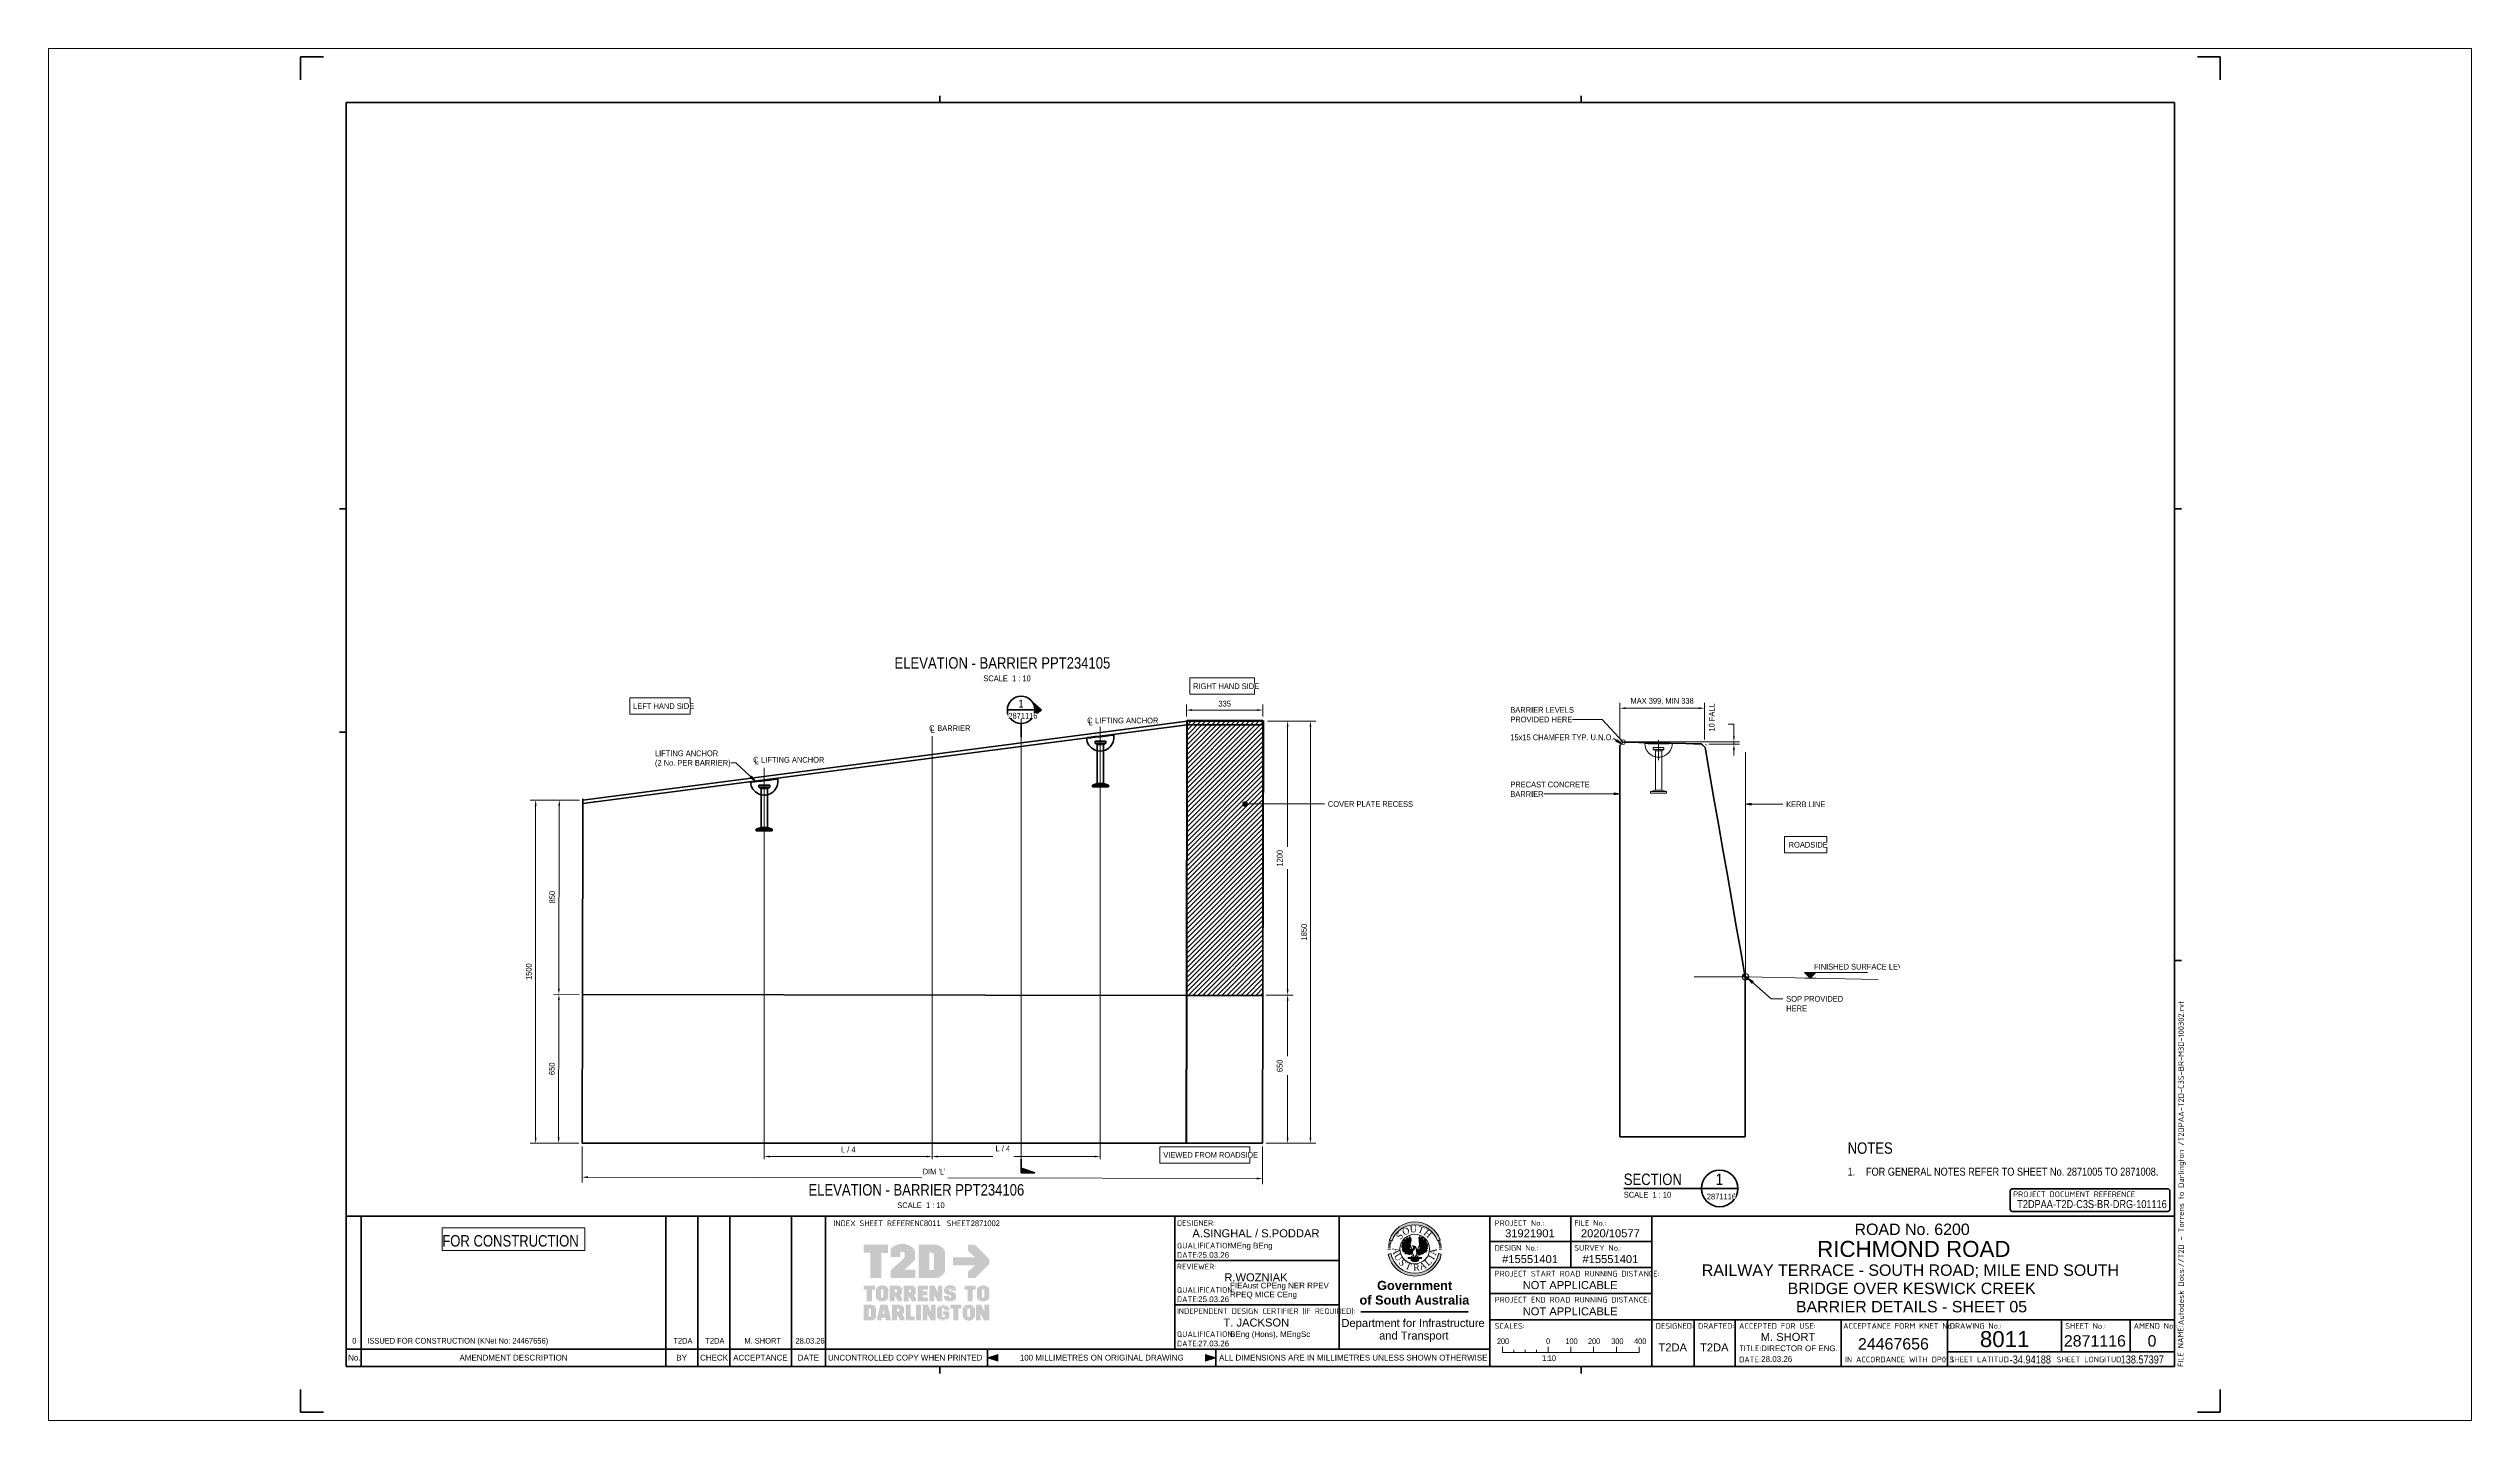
# Paper-space layout 'Layout1' of a CAD drawing. Header units: metres. Extents: x -0.11 to 0.95, y 0 to 0.6.
# The model-space entities are those that its viewports show. They can reach past a viewport. Long polylines and large blocks are cut down to what shows.
import ezdxf

# ---------------------------------------------------------------- set-up
doc = ezdxf.new("R2010")
doc.units = ezdxf.units.M
for name, pattern in [('Dot_Section Line', [0.02, 0, -0.02]), ('JacobsCenter', [0.015, 0.009, -0.0015, 0.003, -0.0015]), ('JacobsDash', [0.0045, 0.003, -0.0015])]:
    doc.linetypes.add(name, pattern=pattern)
doc.layers.get('Defpoints').update_dxf_attribs({"color": 41})
for name, color, linetype, lineweight in [('A-ANNO-NOTE-STAMP', 10, 'Continuous', 18), ('BRIDGE-G-IMPT', 7, 'Continuous', 13), ('D-BDGE', 7, 'Continuous', 13), ('D-BDGE-GEN-MOD', 7, 'Continuous', 35), ('D-BDGE-LINE', 7, 'Continuous', 9), ('D-ENHA-ANNO-SYMB', 7, 'Continuous', 50), ('D-ENHA-ANNO-TEXT', 7, 'Continuous', 9), ('D-ENHA-GEN-LINE', 7, 'Continuous', 9), ('D-ENHA-TEXT', 7, 'Continuous', 9), ('D-ENHA-TEXT-DIMS', 7, 'Continuous', 9), ('D-ENHA-TITLEBLOCK', 7, 'Continuous', 9), ('G-ANNO-TTLB', 7, 'Continuous', 18)]:
    doc.layers.add(name, color=color, linetype=linetype, lineweight=lineweight)
doc.layers.add('D-BDGE-ANNO-NPLT', color=191, linetype='Continuous', plot=False)
doc.layers.get('D-BDGE-ANNO-NPLT').freeze()
doc.styles.add('Arial', font='arial.ttf', dxfattribs={"height": 0.0025})
doc.styles.add('Arial Narrow', font='ARIALN.TTF', dxfattribs={"height": 0.035})
doc.styles.add('Arial Narrow_1', font='ARIALN.TTF', dxfattribs={"height": 0.025})
doc.styles.add('Arial Narrow_2', font='ARIALN.TTF', dxfattribs={"height": 0.025})
doc.styles.add('Arial Narrow_3', font='ARIALN.TTF', dxfattribs={"height": 0.0035})
doc.styles.add('Arial Narrow_4', font='ARIALN.TTF', dxfattribs={"height": 0.005})
doc.styles.add('Arial Narrow_5', font='ARIALN.TTF', dxfattribs={"height": 0.0025})
doc.styles.add('Arial Narrow_6', font='ARIALN.TTF', dxfattribs={"width": 0.9, "height": 0.0025})
doc.styles.add('Arial_1', font='arial.ttf', dxfattribs={"height": 0.0035})
doc.styles.add('Arial_2', font='arial.ttf', dxfattribs={"height": 0.005})
doc.styles.add('Arial_3', font='arial.ttf', dxfattribs={"height": 0.007})
doc.styles.add('Arial_B', font='arialbd.ttf', dxfattribs={"height": 0.004})
doc.styles.add('ISOCPEUR', font='isocpeur.ttf', dxfattribs={"height": 0.0025})
doc.styles.add('Times New Roman', font='times.ttf', dxfattribs={"height": 0.008001})
doc.dimstyles.new('Dimension_Standard_O__mm_', dxfattribs={"dimscale": 0.3048, "dimtxt": 0.025586, "dimasz": 0.082021, "dimexe": 0.07874, "dimexo": 0.049213, "dimgap": 0.049213, "dimtad": 1, "dimdec": 0, "dimlfac": 1000, "dimzin": 0, "dimdsep": 46, "dimtxsty": 'Arial Narrow_2', "dimsah": 1, "dimcen": 0.09, "dimaunit": 1, "dimadec": 4, "dimazin": 0, "dimtfac": 1, "dimtdec": 4, "dimtix": 1, "dimtmove": 0, "dimatfit": 3, "dimfxl": 1, "dimtvp": 1, "dimtfill": 1, "dimtolj": 1, "dimtzin": 0, "dimlwd": 18, "dimlwe": 18, "dimarcsym": 2})
doc.dimstyles.new('Dimension_Standard_O__mm__1', dxfattribs={"dimscale": 0.3048, "dimtxt": 0.025586, "dimasz": 0.082021, "dimexe": 0.07874, "dimexo": 0.049213, "dimgap": 0.049213, "dimtad": 1, "dimdec": 0, "dimlfac": 1000, "dimzin": 0, "dimdsep": 46, "dimtxsty": 'Arial Narrow_1', "dimsah": 1, "dimcen": 0.09, "dimaunit": 1, "dimadec": 4, "dimazin": 0, "dimtfac": 1, "dimtdec": 4, "dimtix": 1, "dimtmove": 2, "dimatfit": 3, "dimfxl": 1, "dimtvp": 1, "dimtfill": 1, "dimtolj": 1, "dimtzin": 0, "dimlwd": 18, "dimlwe": 18, "dimarcsym": 2})
doc.dimstyles.new('Dimension_Standard_O__mm__2', dxfattribs={"dimscale": 0.3048, "dimtxt": 0.025586, "dimasz": 0.082021, "dimexe": 0.07874, "dimexo": 0.049213, "dimgap": 0.049213, "dimtad": 1, "dimdec": 0, "dimlfac": 1000, "dimzin": 0, "dimdsep": 46, "dimtxsty": 'Arial Narrow_1', "dimsah": 1, "dimcen": 0.09, "dimaunit": 1, "dimadec": 4, "dimazin": 0, "dimtfac": 1, "dimtdec": 4, "dimtix": 1, "dimtmove": 0, "dimatfit": 3, "dimfxl": 1, "dimtvp": 1, "dimtfill": 1, "dimtolj": 1, "dimtzin": 0, "dimlwd": 18, "dimlwe": 18, "dimarcsym": 2})
doc.dimstyles.new('Dimension_Standard_O__mm__3', dxfattribs={"dimscale": 0.3048, "dimtxt": 0.025586, "dimasz": 0.082021, "dimexe": 0.07874, "dimexo": 0.049213, "dimgap": 0.049213, "dimtad": 1, "dimdec": 0, "dimlfac": 1000, "dimzin": 0, "dimdsep": 46, "dimtxsty": 'Arial Narrow_2', "dimsah": 1, "dimcen": 0.09, "dimaunit": 1, "dimadec": 4, "dimazin": 0, "dimtfac": 1, "dimtdec": 4, "dimtix": 1, "dimtmove": 2, "dimatfit": 3, "dimfxl": 1, "dimtvp": 1, "dimtfill": 1, "dimtolj": 1, "dimtzin": 0, "dimlwd": 18, "dimlwe": 18, "dimarcsym": 2})
doc.dimstyles.new('Dimension_Standard_O__mm__4', dxfattribs={"dimscale": 0.3048, "dimtxt": 0.025586, "dimasz": 0.082021, "dimexe": 0.07874, "dimexo": 0.049213, "dimgap": 0.049213, "dimtad": 1, "dimdec": 0, "dimlfac": 1000, "dimzin": 0, "dimdsep": 46, "dimtxsty": 'Arial Narrow_1', "dimsah": 1, "dimcen": 0.09, "dimaunit": 1, "dimadec": 4, "dimazin": 0, "dimtfac": 1, "dimtdec": 4, "dimtix": 1, "dimtmove": 1, "dimatfit": 3, "dimfxl": 1, "dimtvp": 1, "dimtfill": 1, "dimtolj": 1, "dimtzin": 0, "dimlwd": 18, "dimlwe": 18, "dimarcsym": 2})

# ---------------------------------------------------------------- blocks, each defined once
blk = doc.blocks.new('T2DPAA-T2D-PWA-DE-XRF-000001 - Drawing3_dwg-6272381-BARRIER DETAILS - SHEET 05')
at = {"layer": 'BRIDGE-G-IMPT'}
h = blk.add_hatch(color=256, dxfattribs=at)
edge = h.paths.add_edge_path()
edge.add_line((0.1549, 0.1015), (0.1515, 0.1021))
edge.add_arc((0.1226, 0.1077), 0.0295, 190.997, 349.003, ccw=False)
edge.add_line((0.0937, 0.1021), (0.0903, 0.1015))
edge.add_arc((0.1226, 0.1077), 0.0329, 190.997, 349.003)
edge = h.paths.add_edge_path()
edge.add_arc((0.1226, 0.1077), 0.0329, 20.0475, 159.9525, ccw=False)
edge.add_line((0.1535, 0.119), (0.1503, 0.1178))
edge.add_arc((0.1226, 0.1077), 0.0295, 20.0475, 159.9525)
edge.add_line((0.0949, 0.1178), (0.0917, 0.119))
h = blk.add_hatch(color=256, dxfattribs=at)
edge = h.paths.add_edge_path()
edge.add_arc((0.1226, 0.1077), 0.0329, 161.3902, 162.9856, ccw=False)
edge.add_line((0.0915, 0.1183), (0.0914, 0.1182))
edge.add_line((0.0915, 0.1183), (0.0947, 0.1172))
edge.add_line((0.0947, 0.1171), (0.0947, 0.1172))
edge.add_arc((0.1226, 0.1077), 0.0295, 161.3902, 162.9856)
edge.add_line((0.0944, 0.1163), (0.0911, 0.1174))
h = blk.add_hatch(color=256, dxfattribs=at)
edge = h.paths.add_edge_path()
edge.add_line((0.1206, 0.1074), (0.1207, 0.1074))
edge.add_line((0.1207, 0.1074), (0.1206, 0.1074))
edge = h.paths.add_edge_path()
edge.add_line((0.1166, 0.11), (0.1166, 0.1074))
edge.add_line((0.1166, 0.1074), (0.1183, 0.1065))
edge.add_line((0.1183, 0.1065), (0.119, 0.1076))
edge.add_line((0.119, 0.1076), (0.1204, 0.1079))
edge.add_line((0.1204, 0.1079), (0.1207, 0.1074))
edge.add_line((0.1207, 0.1074), (0.1211, 0.1067))
edge.add_line((0.1211, 0.1067), (0.1187, 0.1008))
edge.add_line((0.1187, 0.1008), (0.1178, 0.1012))
edge.add_line((0.1178, 0.1012), (0.1166, 0.1008))
edge.add_line((0.1166, 0.1008), (0.1161, 0.1012))
edge.add_line((0.1161, 0.1012), (0.1147, 0.101))
edge.add_line((0.1147, 0.101), (0.1143, 0.1017))
edge.add_line((0.1143, 0.1017), (0.1131, 0.1012))
edge.add_line((0.1131, 0.1012), (0.1128, 0.1022))
edge.add_line((0.1128, 0.1022), (0.1119, 0.1019))
edge.add_line((0.1119, 0.1019), (0.1119, 0.1029))
edge.add_line((0.1119, 0.1029), (0.1105, 0.1027))
edge.add_line((0.1105, 0.1027), (0.1107, 0.1043))
edge.add_line((0.1107, 0.1043), (0.1091, 0.1041))
edge.add_line((0.1091, 0.1041), (0.1095, 0.1057))
edge.add_line((0.1095, 0.1057), (0.1077, 0.106))
edge.add_line((0.1077, 0.106), (0.1081, 0.1069))
edge.add_line((0.1081, 0.1069), (0.1072, 0.1074))
edge.add_line((0.1072, 0.1074), (0.1081, 0.1091))
edge.add_line((0.1081, 0.1091), (0.1069, 0.11))
edge.add_line((0.1069, 0.11), (0.1081, 0.1112))
edge.add_line((0.1081, 0.1112), (0.1069, 0.1122))
edge.add_line((0.1069, 0.1122), (0.1085, 0.113))
edge.add_line((0.1085, 0.113), (0.1072, 0.1143))
edge.add_line((0.1072, 0.1143), (0.1095, 0.1145))
edge.add_line((0.1095, 0.1145), (0.1081, 0.116))
edge.add_line((0.1081, 0.116), (0.1105, 0.116))
edge.add_line((0.1105, 0.116), (0.1088, 0.1179))
edge.add_line((0.1088, 0.1179), (0.1119, 0.1163))
edge.add_line((0.1119, 0.1163), (0.1105, 0.1193))
edge.add_line((0.1105, 0.1193), (0.1138, 0.1172))
edge.add_line((0.1138, 0.1172), (0.1121, 0.121))
edge.add_line((0.1121, 0.121), (0.1147, 0.1181))
edge.add_line((0.1147, 0.1181), (0.1143, 0.1224))
edge.add_line((0.1143, 0.1224), (0.1159, 0.1188))
edge.add_line((0.1159, 0.1188), (0.1166, 0.1236))
edge.add_line((0.1166, 0.1236), (0.1171, 0.1207))
edge.add_line((0.1171, 0.1207), (0.1178, 0.1214))
edge.add_line((0.1178, 0.1214), (0.118, 0.1179))
edge.add_line((0.118, 0.1179), (0.1171, 0.1131))
edge.add_line((0.1171, 0.1131), (0.1178, 0.111))
edge.add_line((0.1178, 0.111), (0.1166, 0.11))
for points in [[(0.1105, 0.1193), (0.1088, 0.1179), (0.1119, 0.1163)], [(0.1369, 0.1093), (0.1385, 0.1081), (0.1367, 0.1074), (0.1376, 0.106), (0.1357, 0.106), (0.1367, 0.1043), (0.1348, 0.1043), (0.1348, 0.1031), (0.1336, 0.1034), (0.1331, 0.1022), (0.1322, 0.1024), (0.1317, 0.1015), (0.1305, 0.1017), (0.1301, 0.101), (0.1296, 0.1015), (0.1291, 0.1005), (0.1286, 0.1008), (0.1277, 0.1003), (0.1275, 0.101), (0.1268, 0.1003), (0.1251, 0.1029), (0.1242, 0.1065), (0.1246, 0.1076), (0.1263, 0.1076), (0.127, 0.1067), (0.1284, 0.1072), (0.1291, 0.11), (0.1275, 0.1112), (0.1282, 0.1133), (0.1275, 0.1219), (0.1284, 0.121), (0.1289, 0.1236), (0.1294, 0.1193), (0.1312, 0.1226), (0.1305, 0.1191), (0.1331, 0.1212), (0.1317, 0.1179), (0.1348, 0.1195), (0.1324, 0.116), (0.1364, 0.1179), (0.1341, 0.1155), (0.1371, 0.116), (0.1355, 0.1143), (0.1381, 0.1141), (0.1364, 0.1131), (0.1383, 0.1124), (0.1367, 0.1114), (0.1385, 0.11)], [(0.1312, 0.1226), (0.1331, 0.1212), (0.1305, 0.1191)], [(0.1348, 0.1195), (0.1364, 0.1179), (0.1324, 0.116)], [(0.1069, 0.1122), (0.1069, 0.11), (0.1081, 0.1112)], [(0.1081, 0.116), (0.1072, 0.1143), (0.1095, 0.1145)], [(0.1077, 0.106), (0.1091, 0.1041), (0.1095, 0.1057)], [(0.1105, 0.1027), (0.1119, 0.1019), (0.1119, 0.1029)], [(0.1225, 0.0967), (0.1233, 0.0985), (0.1277, 0.0943), (0.1263, 0.0929), (0.1237, 0.092), (0.1202, 0.0924), (0.1176, 0.0943), (0.1218, 0.0984)], [(0.1291, 0.1005), (0.1301, 0.101), (0.1296, 0.1015)], [(0.1317, 0.1015), (0.1331, 0.1022), (0.1322, 0.1024)], [(0.1383, 0.1124), (0.1381, 0.1141), (0.1364, 0.1131)]]:
    blk.add_hatch(color=256, dxfattribs=at).paths.add_polyline_path(points)
h = blk.add_hatch(color=256, dxfattribs=at)
edge = h.paths.add_edge_path()
edge.add_line((0.154, 0.1174), (0.1508, 0.1163))
edge.add_arc((0.1226, 0.1077), 0.0295, 17.0144, 18.6098)
edge.add_line((0.1505, 0.1172), (0.1505, 0.1171))
edge.add_line((0.1505, 0.1172), (0.1537, 0.1183))
edge.add_line((0.1538, 0.1182), (0.1537, 0.1183))
edge.add_arc((0.1226, 0.1077), 0.0329, 17.0144, 18.6098, ccw=False)
h = blk.add_hatch(color=256, dxfattribs=at)
edge = h.paths.add_edge_path()
edge.add_line((0.0931, 0.1083), (0.0897, 0.1083))
edge.add_arc((0.1226, 0.1077), 0.0329, 177.3415, 178.9368, ccw=False)
edge.add_line((0.0897, 0.1094), (0.0897, 0.1093))
edge.add_line((0.0897, 0.1094), (0.0932, 0.1092))
edge.add_line((0.0932, 0.1091), (0.0932, 0.1092))
edge.add_arc((0.1226, 0.1077), 0.0295, 177.3415, 178.9368)
h = blk.add_hatch(color=256, dxfattribs=at)
edge = h.paths.add_edge_path()
edge.add_line((0.0931, 0.1069), (0.0897, 0.1068))
edge.add_arc((0.1226, 0.1077), 0.0329, 180, 181.5953, ccw=False)
edge.add_line((0.0897, 0.1078), (0.0897, 0.1077))
edge.add_line((0.0897, 0.1078), (0.0931, 0.1078))
edge.add_line((0.0931, 0.1077), (0.0931, 0.1078))
edge.add_arc((0.1226, 0.1077), 0.0295, 180, 181.5953)
h = blk.add_hatch(color=256, dxfattribs=at)
edge = h.paths.add_edge_path()
edge.add_arc((0.1226, 0.1077), 0.0329, 174.6829, 176.2783, ccw=False)
edge.add_line((0.0899, 0.1109), (0.0898, 0.1108))
edge.add_line((0.0899, 0.1109), (0.0933, 0.1106))
edge.add_line((0.0933, 0.1105), (0.0933, 0.1106))
edge.add_arc((0.1226, 0.1077), 0.0295, 174.6829, 176.2783)
edge.add_line((0.0932, 0.1096), (0.0898, 0.1099))
h = blk.add_hatch(color=256, dxfattribs=at)
edge = h.paths.add_edge_path()
edge.add_arc((0.1226, 0.1077), 0.0329, 172.0244, 173.6197, ccw=False)
edge.add_line((0.09, 0.1124), (0.09, 0.1123))
edge.add_line((0.09, 0.1124), (0.0934, 0.1119))
edge.add_line((0.0934, 0.1118), (0.0934, 0.1119))
edge.add_arc((0.1226, 0.1077), 0.0295, 172.0244, 173.6197)
edge.add_line((0.0933, 0.111), (0.0899, 0.1114))
h = blk.add_hatch(color=256, dxfattribs=at)
edge = h.paths.add_edge_path()
edge.add_arc((0.1226, 0.1077), 0.0329, 169.3658, 170.9612, ccw=False)
edge.add_line((0.0903, 0.1139), (0.0903, 0.1138))
edge.add_line((0.0903, 0.1139), (0.0937, 0.1133))
edge.add_line((0.0936, 0.1132), (0.0937, 0.1133))
edge.add_arc((0.1226, 0.1077), 0.0295, 169.3658, 170.9612)
edge.add_line((0.0935, 0.1124), (0.0901, 0.1129))
h = blk.add_hatch(color=256, dxfattribs=at)
edge = h.paths.add_edge_path()
edge.add_arc((0.1226, 0.1077), 0.0329, 166.7073, 168.3026, ccw=False)
edge.add_line((0.0906, 0.1154), (0.0906, 0.1153))
edge.add_line((0.0906, 0.1154), (0.0939, 0.1146))
edge.add_line((0.0939, 0.1145), (0.0939, 0.1146))
edge.add_arc((0.1226, 0.1077), 0.0295, 166.7073, 168.3026)
edge.add_line((0.0937, 0.1137), (0.0904, 0.1144))
h = blk.add_hatch(color=256, dxfattribs=at)
edge = h.paths.add_edge_path()
edge.add_line((0.0941, 0.115), (0.0907, 0.1159))
edge.add_arc((0.1226, 0.1077), 0.0329, 164.0488, 165.6441, ccw=False)
edge.add_line((0.091, 0.1169), (0.091, 0.1168))
edge.add_line((0.091, 0.1169), (0.0943, 0.1159))
edge.add_line((0.0943, 0.1158), (0.0943, 0.1159))
edge.add_arc((0.1226, 0.1077), 0.0295, 164.0488, 165.6441)
h = blk.add_hatch(color=256, dxfattribs=at)
edge = h.paths.add_edge_path()
edge.add_line((0.1232, 0.1095), (0.1225, 0.1076))
edge.add_line((0.1225, 0.1076), (0.1207, 0.1074))
edge.add_line((0.1207, 0.1074), (0.1207, 0.1074))
edge.add_line((0.1207, 0.1074), (0.1216, 0.1086))
edge.add_line((0.1216, 0.1086), (0.1197, 0.1119))
edge.add_line((0.1197, 0.1119), (0.1232, 0.1107))
edge.add_line((0.1232, 0.1107), (0.1239, 0.1098))
edge.add_line((0.1239, 0.1098), (0.1232, 0.1095))
h = blk.add_hatch(color=256, dxfattribs=at)
edge = h.paths.add_edge_path()
edge.add_arc((0.1226, 0.1077), 0.0295, 14.3559, 15.9512)
edge.add_line((0.1509, 0.1159), (0.1509, 0.1158))
edge.add_line((0.1509, 0.1159), (0.1542, 0.1169))
edge.add_line((0.1542, 0.1168), (0.1542, 0.1169))
edge.add_arc((0.1226, 0.1077), 0.0329, 14.3559, 15.9512, ccw=False)
edge.add_line((0.1545, 0.1159), (0.1511, 0.115))
h = blk.add_hatch(color=256, dxfattribs=at)
edge = h.paths.add_edge_path()
edge.add_line((0.1548, 0.1144), (0.1514, 0.1137))
edge.add_arc((0.1226, 0.1077), 0.0295, 11.6974, 13.2927)
edge.add_line((0.1512, 0.1146), (0.1513, 0.1145))
edge.add_line((0.1512, 0.1146), (0.1546, 0.1154))
edge.add_line((0.1546, 0.1153), (0.1546, 0.1154))
edge.add_arc((0.1226, 0.1077), 0.0329, 11.6974, 13.2927, ccw=False)
h = blk.add_hatch(color=256, dxfattribs=at)
edge = h.paths.add_edge_path()
edge.add_arc((0.1226, 0.1077), 0.0295, 9.0388, 10.6342)
edge.add_line((0.1515, 0.1133), (0.1515, 0.1132))
edge.add_line((0.1515, 0.1133), (0.1549, 0.1139))
edge.add_line((0.1549, 0.1138), (0.1549, 0.1139))
edge.add_arc((0.1226, 0.1077), 0.0329, 9.0388, 10.6342, ccw=False)
edge.add_line((0.1551, 0.1129), (0.1517, 0.1124))
h = blk.add_hatch(color=256, dxfattribs=at)
edge = h.paths.add_edge_path()
edge.add_arc((0.1226, 0.1077), 0.0295, 6.3803, 7.9756)
edge.add_line((0.1518, 0.1119), (0.1518, 0.1118))
edge.add_line((0.1518, 0.1119), (0.1552, 0.1124))
edge.add_line((0.1552, 0.1123), (0.1552, 0.1124))
edge.add_arc((0.1226, 0.1077), 0.0329, 6.3803, 7.9756, ccw=False)
edge.add_line((0.1553, 0.1114), (0.1519, 0.111))
h = blk.add_hatch(color=256, dxfattribs=at)
edge = h.paths.add_edge_path()
edge.add_line((0.1554, 0.1099), (0.152, 0.1096))
edge.add_arc((0.1226, 0.1077), 0.0295, 3.7217, 5.3171)
edge.add_line((0.1519, 0.1106), (0.1519, 0.1105))
edge.add_line((0.1519, 0.1106), (0.1553, 0.1109))
edge.add_line((0.1553, 0.1108), (0.1553, 0.1109))
edge.add_arc((0.1226, 0.1077), 0.0329, 3.7217, 5.3171, ccw=False)
h = blk.add_hatch(color=256, dxfattribs=at)
edge = h.paths.add_edge_path()
edge.add_line((0.1555, 0.1083), (0.1521, 0.1083))
edge.add_arc((0.1226, 0.1077), 0.0295, 1.0632, 2.6585)
edge.add_line((0.152, 0.1092), (0.152, 0.1091))
edge.add_line((0.152, 0.1092), (0.1554, 0.1094))
edge.add_line((0.1555, 0.1093), (0.1554, 0.1094))
edge.add_arc((0.1226, 0.1077), 0.0329, 1.0632, 2.6585, ccw=False)
h = blk.add_hatch(color=256, dxfattribs=at)
edge = h.paths.add_edge_path()
edge.add_line((0.1555, 0.1068), (0.152, 0.1069))
edge.add_arc((0.1226, 0.1077), 0.0295, 358.4047, 360)
edge.add_line((0.1521, 0.1078), (0.1521, 0.1077))
edge.add_line((0.1521, 0.1078), (0.1555, 0.1078))
edge.add_line((0.1555, 0.1077), (0.1555, 0.1078))
edge.add_arc((0.1226, 0.1077), 0.0329, 358.4047, 360, ccw=False)
for p, q in [((0.0917, 0.119), (0.0949, 0.1178)), ((0.1105, 0.1193), (0.1088, 0.1179)), ((0.1119, 0.1163), (0.1105, 0.1193)), ((0.1305, 0.1191), (0.1312, 0.1226)), ((0.1331, 0.1212), (0.1305, 0.1191)), ((0.1312, 0.1226), (0.1331, 0.1212)), ((0.1324, 0.116), (0.1348, 0.1195)), ((0.1348, 0.1195), (0.1364, 0.1179)), ((0.1503, 0.1178), (0.1535, 0.119)), ((0.0903, 0.1015), (0.0937, 0.1021)), ((0.1069, 0.1122), (0.1069, 0.11)), ((0.1081, 0.1112), (0.1069, 0.1122)), ((0.1069, 0.11), (0.1081, 0.1112)), ((0.1081, 0.116), (0.1072, 0.1143)), ((0.1072, 0.1143), (0.1095, 0.1145)), ((0.1077, 0.106), (0.1091, 0.1041)), ((0.1095, 0.1057), (0.1077, 0.106)), ((0.1095, 0.1145), (0.1081, 0.116)), ((0.1088, 0.1179), (0.1119, 0.1163)), ((0.1091, 0.1041), (0.1095, 0.1057)), ((0.1119, 0.1029), (0.1105, 0.1027)), ((0.1105, 0.1027), (0.1119, 0.1019)), ((0.1119, 0.1019), (0.1119, 0.1029)), ((0.115, 0.0967), (0.1197, 0.0967)), ((0.1211, 0.1003), (0.1173, 0.0974)), ((0.1244, 0.1003), (0.1272, 0.0974)), ((0.1256, 0.0967), (0.1308, 0.0967)), ((0.1296, 0.1015), (0.1291, 0.1005)), ((0.1291, 0.1005), (0.1301, 0.101)), ((0.1301, 0.101), (0.1296, 0.1015)), ((0.1322, 0.1024), (0.1317, 0.1015)), ((0.1317, 0.1015), (0.1331, 0.1022)), ((0.1331, 0.1022), (0.1322, 0.1024)), ((0.1364, 0.1179), (0.1324, 0.116)), ((0.1381, 0.1141), (0.1364, 0.1131)), ((0.1364, 0.1131), (0.1383, 0.1124)), ((0.1383, 0.1124), (0.1381, 0.1141)), ((0.1515, 0.1021), (0.1549, 0.1015))]:
    blk.add_line(p, q, dxfattribs=at)
at = {"layer": 'BRIDGE-G-IMPT', "flags": 128}
for points in [[(0.1085, 0.113), (0.1072, 0.1143), (0.1095, 0.1145), (0.1081, 0.116), (0.1105, 0.116), (0.1088, 0.1179), (0.1119, 0.1163), (0.1105, 0.1193), (0.1138, 0.1172), (0.1121, 0.121), (0.1147, 0.1181), (0.1143, 0.1224), (0.1159, 0.1188), (0.1166, 0.1236), (0.1171, 0.1207), (0.1178, 0.1214), (0.118, 0.1179), (0.1171, 0.1131), (0.119, 0.1076), (0.1204, 0.1079), (0.1211, 0.1067), (0.1187, 0.1008), (0.1178, 0.1012), (0.1166, 0.1008), (0.1161, 0.1012), (0.1147, 0.101), (0.1143, 0.1017), (0.1131, 0.1012), (0.1128, 0.1022), (0.1119, 0.1019), (0.1119, 0.1029), (0.1105, 0.1027), (0.1107, 0.1043), (0.1091, 0.1041), (0.1095, 0.1057), (0.1077, 0.106), (0.1081, 0.1069), (0.1072, 0.1074), (0.1081, 0.1091), (0.1069, 0.11), (0.1081, 0.1112), (0.1069, 0.1122), (0.1087, 0.1131)], [(0.1199, 0.1031), (0.1225, 0.0967), (0.1251, 0.1029), (0.1242, 0.1065), (0.1246, 0.1076), (0.1263, 0.1076), (0.1282, 0.1133), (0.1275, 0.1219), (0.1284, 0.121), (0.1289, 0.1236), (0.1294, 0.1193), (0.1312, 0.1226), (0.1305, 0.1191), (0.1331, 0.1212), (0.1317, 0.1179), (0.1348, 0.1195), (0.1324, 0.116), (0.1364, 0.1179), (0.1341, 0.1155), (0.1371, 0.116), (0.1355, 0.1143), (0.1381, 0.1141), (0.1364, 0.1131), (0.1383, 0.1124), (0.1367, 0.1114), (0.1385, 0.11), (0.1369, 0.1093), (0.1385, 0.1081), (0.1367, 0.1074), (0.1376, 0.106), (0.1357, 0.106), (0.1367, 0.1043), (0.1348, 0.1043), (0.1348, 0.1031), (0.1336, 0.1034), (0.1331, 0.1022), (0.1322, 0.1024), (0.1317, 0.1015), (0.1305, 0.1017), (0.1301, 0.101), (0.1296, 0.1015), (0.1291, 0.1005), (0.1286, 0.1008), (0.1277, 0.1003), (0.1275, 0.101), (0.1268, 0.1003), (0.1251, 0.1029)], [(0.1206, 0.0974), (0.1145, 0.0974), (0.1145, 0.0962), (0.1194, 0.0962)], [(0.119, 0.1076), (0.1183, 0.1065), (0.1166, 0.1074), (0.1166, 0.11), (0.1178, 0.111)], [(0.1218, 0.0984), (0.1176, 0.0943), (0.1202, 0.0924), (0.1237, 0.092), (0.1263, 0.0929), (0.1277, 0.0943), (0.1233, 0.0985)], [(0.1239, 0.1098), (0.1244, 0.1091), (0.1246, 0.1076)], [(0.1246, 0.0974), (0.1308, 0.0974), (0.1308, 0.0962), (0.126, 0.0962)], [(0.1263, 0.1076), (0.127, 0.1067), (0.1284, 0.1072), (0.1291, 0.11), (0.1275, 0.1112)]]:
    blk.add_lwpolyline(points, dxfattribs=at)
blk.add_lwpolyline([(0.1206, 0.1074), (0.1216, 0.1086), (0.1197, 0.1119), (0.1232, 0.1107), (0.1239, 0.1098), (0.1232, 0.1095), (0.1225, 0.1076)], close=True, dxfattribs=at)
at = {"layer": 'BRIDGE-G-IMPT'}
blk.add_circle((0.1226, 0.1077), 0.018, dxfattribs=at)
for radius, start, end in [(0.0329, 20.0475, 159.9525), (0.0295, 20.0475, 159.9525), (0.0329, 190.997, 349.003), (0.0295, 190.997, 349.003)]:
    blk.add_arc((0.1226, 0.1077), radius, start, end, dxfattribs=at)
at = {"layer": 'BRIDGE-G-IMPT', "lineweight": 9, "char_height": 0.008, "attachment_point": 2, "line_spacing_factor": 1.029793, "style": 'Times New Roman'}
for s, insert, width, rotation in [('S', (0.1012, 0.1263), 0.008041, 49.0663), ('O', (0.1099, 0.133), 0.010353, 26.6943), ('U', (0.1205, 0.136), 0.010353, 4.3222), ('T', (0.1314, 0.1347), 0.008744, 341.9502), ('H', (0.141, 0.1293), 0.010353, 319.5782), ('A', (0.104, 0.106), 0.010353, 279.6978), ('U', (0.1058, 0.0996), 0.010353, 300.15), ('S', (0.1107, 0.0935), 0.008041, 310.3575), ('T', (0.1164, 0.0903), 0.008744, 336.9699), ('R', (0.1244, 0.0893), 0.009549, 3.701), ('A', (0.1307, 0.0909), 0.010353, 21.3382), ('L', (0.1363, 0.0949), 0.008744, 42.375), ('I', (0.1395, 0.0995), 0.004825, 60.5783), ('A', (0.141, 0.1048), 0.010353, 83.64)]:
    blk.add_mtext(s, dxfattribs=dict(at, insert=insert, width=width, rotation=rotation))
blk = doc.blocks.new('T2DPAA-T2D-PWA-DE-XRF-000001 - Standard-7771770-BARRIER DETAILS - SHEET 05')
at = {"layer": 'BRIDGE-G-IMPT', "lineweight": 9}
for points in [[(0.3055, 0.0254), (0.3055, 0.0239), (0.3055, 0.0224), (0.301, 0.0239)], [(0.3965, 0.0254), (0.401, 0.0239), (0.3965, 0.0224), (0.3965, 0.0239)]]:
    blk.add_hatch(color=256, dxfattribs=at).paths.add_polyline_path(points)
at = {"layer": 'D-ENHA-TITLEBLOCK', "true_color": 0x1d4a5c}
h = blk.add_hatch(color=139, dxfattribs=at)
edge = h.paths.add_edge_path()
edge.add_line((0.2623, 0.0443), (0.2623, 0.0452))
edge.add_arc((0.2616, 0.044), 0.00145, 58.8241, 99.793)
edge.add_line((0.2613, 0.0454), (0.2613, 0.0441))
edge.add_arc((0.2616, 0.0455), 0.00141, 259.7202, 301.6629)
edge = h.paths.add_edge_path()
edge.add_arc((0.2625, 0.0448), 0.00224, 301.808, 330.1086, ccw=False)
edge.add_line((0.2637, 0.0429), (0.2645, 0.0415))
edge.add_line((0.2645, 0.0415), (0.2645, 0.0403))
edge.add_line((0.2645, 0.0403), (0.2627, 0.0403))
edge.add_line((0.2627, 0.0403), (0.2613, 0.0425))
edge.add_line((0.2613, 0.0425), (0.2613, 0.0403))
edge.add_line((0.2613, 0.0403), (0.2591, 0.0403))
edge.add_line((0.2591, 0.0403), (0.2591, 0.0471))
edge.add_line((0.2591, 0.0471), (0.2624, 0.0471))
edge.add_arc((0.2623, 0.0446), 0.00248, 32.8357, 87.7033, ccw=False)
edge.add_line((0.2644, 0.046), (0.2644, 0.0437))
edge = h.paths.add_edge_path()
edge.add_line((0.2674, 0.0527), (0.2674, 0.0537))
edge.add_arc((0.2667, 0.0524), 0.00145, 58.8241, 99.793)
edge.add_line((0.2665, 0.0539), (0.2665, 0.0526))
edge.add_arc((0.2667, 0.0539), 0.00141, 259.7202, 301.6629)
edge = h.paths.add_edge_path()
edge.add_arc((0.2676, 0.0532), 0.00224, 301.808, 330.1086, ccw=False)
edge.add_line((0.2688, 0.0513), (0.2696, 0.0499))
edge.add_line((0.2696, 0.0499), (0.2696, 0.0487))
edge.add_line((0.2696, 0.0487), (0.2678, 0.0487))
edge.add_line((0.2678, 0.0487), (0.2664, 0.051))
edge.add_line((0.2664, 0.051), (0.2664, 0.0487))
edge.add_line((0.2664, 0.0487), (0.2642, 0.0487))
edge.add_line((0.2642, 0.0487), (0.2642, 0.0555))
edge.add_line((0.2642, 0.0555), (0.2676, 0.0555))
edge.add_arc((0.2675, 0.0531), 0.00248, 32.8357, 87.7033, ccw=False)
edge.add_line((0.2695, 0.0544), (0.2695, 0.0521))
edge = h.paths.add_edge_path()
edge.add_line((0.2499, 0.0422), (0.2499, 0.0452))
edge.add_arc((0.2491, 0.0441), 0.00138, 56.3448, 98.7814)
edge.add_line((0.2489, 0.0454), (0.2489, 0.0419))
edge.add_arc((0.2491, 0.0433), 0.00138, 261.2186, 303.6552)
edge = h.paths.add_edge_path()
edge.add_line((0.2613, 0.0527), (0.2613, 0.0537))
edge.add_arc((0.2606, 0.0524), 0.00145, 58.8241, 99.793)
edge.add_line((0.2603, 0.0539), (0.2603, 0.0526))
edge.add_arc((0.2606, 0.0539), 0.00141, 259.7202, 301.6629)
edge = h.paths.add_edge_path()
edge.add_line((0.2502, 0.0403), (0.2467, 0.0403))
edge.add_line((0.2467, 0.0403), (0.2467, 0.0471))
edge.add_line((0.2467, 0.0471), (0.2501, 0.0471))
edge.add_arc((0.25, 0.0447), 0.00241, 26.2483, 85.5583, ccw=False)
edge.add_line((0.2521, 0.0457), (0.2521, 0.0416))
edge.add_arc((0.2502, 0.0424), 0.00209, 270, 338.4707, ccw=False)
h.paths.add_polyline_path([(0.2555, 0.0451), (0.255, 0.0432), (0.2559, 0.0432)])
h.paths.add_polyline_path([(0.2585, 0.0415), (0.2585, 0.0403), (0.2564, 0.0403), (0.2562, 0.0415), (0.2547, 0.0415), (0.2544, 0.0403), (0.2526, 0.0403), (0.2526, 0.0415), (0.254, 0.0471), (0.2571, 0.0471)])
h.paths.add_polyline_path([(0.2673, 0.042), (0.269, 0.042), (0.269, 0.0403), (0.2651, 0.0403), (0.2651, 0.0471), (0.2673, 0.0471)])
h.paths.add_polyline_path([(0.2718, 0.0403), (0.2696, 0.0403), (0.2696, 0.0471), (0.2718, 0.0471)])
h.paths.add_polyline_path([(0.2762, 0.0441), (0.2762, 0.0471), (0.2782, 0.0471), (0.2782, 0.0403), (0.2759, 0.0403), (0.2746, 0.0432), (0.2746, 0.0403), (0.2725, 0.0403), (0.2725, 0.0471), (0.2748, 0.0471)])
edge = h.paths.add_edge_path()
edge.add_arc((0.2817, 0.0424), 0.000774, 214.5178, 325.4822)
edge.add_line((0.2823, 0.0419), (0.2823, 0.0427))
edge.add_line((0.2823, 0.0427), (0.2815, 0.0427))
edge.add_line((0.2815, 0.0427), (0.2815, 0.0443))
edge.add_line((0.2815, 0.0443), (0.2842, 0.0443))
edge.add_line((0.2842, 0.0443), (0.2842, 0.0415))
edge.add_arc((0.2819, 0.0428), 0.00262, 274.1131, 330.4929, ccw=False)
edge.add_arc((0.2815, 0.0434), 0.00327, 260.2337, 279.7663, ccw=False)
edge.add_arc((0.2812, 0.0429), 0.00275, 208.3817, 264.7517, ccw=False)
edge.add_line((0.2788, 0.0416), (0.2788, 0.0458))
edge.add_arc((0.2812, 0.0445), 0.00268, 94.8448, 152.8409, ccw=False)
edge.add_arc((0.2815, 0.0424), 0.00482, 83.0812, 96.9188, ccw=False)
edge.add_arc((0.2818, 0.0444), 0.00278, 31.3102, 83.6241, ccw=False)
edge.add_line((0.2842, 0.0459), (0.2842, 0.0447))
edge.add_line((0.2842, 0.0447), (0.282, 0.0447))
edge.add_line((0.282, 0.0447), (0.282, 0.0455))
edge.add_arc((0.2815, 0.0451), 0.000641, 40.732, 139.268)
edge.add_line((0.281, 0.0455), (0.281, 0.0419))
h.paths.add_polyline_path([(0.2882, 0.0403), (0.2859, 0.0403), (0.2859, 0.0454), (0.2846, 0.0454), (0.2846, 0.0471), (0.2895, 0.0471), (0.2895, 0.0454), (0.2882, 0.0454)])
edge = h.paths.add_edge_path()
edge.add_arc((0.2927, 0.0429), 0.00104, 239.6549, 300.3451)
edge.add_line((0.2932, 0.042), (0.2932, 0.0454))
edge.add_arc((0.2927, 0.0445), 0.00103, 59.5446, 120.4554)
edge.add_line((0.2921, 0.0454), (0.2921, 0.042))
edge = h.paths.add_edge_path()
edge.add_arc((0.2927, 0.0434), 0.00323, 212.7347, 327.2653, ccw=False)
edge.add_line((0.29, 0.0417), (0.29, 0.0458))
edge.add_arc((0.2927, 0.044), 0.00323, 32.6408, 147.3592, ccw=False)
edge.add_line((0.2954, 0.0458), (0.2954, 0.0417))
h.paths.add_polyline_path([(0.3017, 0.0403), (0.2993, 0.0403), (0.298, 0.0432), (0.298, 0.0403), (0.2959, 0.0403), (0.2959, 0.0471), (0.2982, 0.0471), (0.2996, 0.0441), (0.2996, 0.0471), (0.3017, 0.0471)])
edge = h.paths.add_edge_path()
edge.add_arc((0.299, 0.0513), 0.00104, 239.6549, 300.3451)
edge.add_line((0.2995, 0.0504), (0.2995, 0.0538))
edge.add_arc((0.299, 0.0529), 0.00103, 59.5446, 120.4554)
edge.add_line((0.2985, 0.0538), (0.2985, 0.0504))
edge = h.paths.add_edge_path()
edge.add_arc((0.299, 0.0518), 0.00323, 212.7347, 327.2653, ccw=False)
edge.add_line((0.2963, 0.0501), (0.2963, 0.0542))
edge.add_arc((0.299, 0.0524), 0.00323, 32.6408, 147.3592, ccw=False)
edge.add_line((0.3017, 0.0542), (0.3017, 0.0501))
h.paths.add_polyline_path([(0.2945, 0.0487), (0.2923, 0.0487), (0.2923, 0.0538), (0.2909, 0.0538), (0.2909, 0.0555), (0.2958, 0.0555), (0.2958, 0.0538), (0.2945, 0.0538)])
edge = h.paths.add_edge_path()
edge.add_line((0.2872, 0.0518), (0.2872, 0.0499))
edge.add_arc((0.2849, 0.0513), 0.0027, 273.7285, 329.3952, ccw=False)
edge.add_line((0.285, 0.0486), (0.2841, 0.0486))
edge.add_arc((0.2842, 0.0512), 0.00266, 210.1626, 267.7624, ccw=False)
edge.add_line((0.2819, 0.0499), (0.2819, 0.051))
edge.add_line((0.2819, 0.051), (0.2841, 0.051))
edge.add_arc((0.2845, 0.0508), 0.000522, 155.2714, 300.4507)
edge.add_arc((0.2846, 0.0508), 0.000487, 289.6558, 416.8121)
edge.add_line((0.2849, 0.0512), (0.2834, 0.0515))
edge.add_arc((0.2841, 0.054), 0.00253, 213.4271, 255.8381, ccw=False)
edge.add_line((0.2819, 0.0526), (0.2819, 0.0544))
edge.add_arc((0.2846, 0.0525), 0.00325, 35.8397, 144.1603, ccw=False)
edge.add_line((0.2872, 0.0544), (0.2872, 0.0533))
edge.add_line((0.2872, 0.0533), (0.2851, 0.0533))
edge.add_arc((0.2846, 0.0535), 0.000494, 335.3316, 479.9481)
edge.add_arc((0.2845, 0.0535), 0.000428, 103.9979, 246.4243)
edge.add_line((0.2843, 0.0531), (0.2853, 0.0529))
edge.add_arc((0.2849, 0.0501), 0.00281, 35.1328, 82.3403, ccw=False)
h.paths.add_polyline_path([(0.2792, 0.0526), (0.2792, 0.0555), (0.2812, 0.0555), (0.2812, 0.0487), (0.2789, 0.0487), (0.2776, 0.0517), (0.2776, 0.0487), (0.2755, 0.0487), (0.2755, 0.0555), (0.2778, 0.0555)])
h.paths.add_polyline_path([(0.2725, 0.053), (0.2746, 0.053), (0.2746, 0.0513), (0.2725, 0.0513), (0.2725, 0.0504), (0.2748, 0.0504), (0.2748, 0.0487), (0.2703, 0.0487), (0.2703, 0.0555), (0.2748, 0.0555), (0.2748, 0.0538), (0.2725, 0.0538)])
edge = h.paths.add_edge_path()
edge.add_arc((0.2615, 0.0532), 0.00224, 301.808, 330.1086, ccw=False)
edge.add_line((0.2627, 0.0513), (0.2635, 0.0499))
edge.add_line((0.2635, 0.0499), (0.2635, 0.0487))
edge.add_line((0.2635, 0.0487), (0.2617, 0.0487))
edge.add_line((0.2617, 0.0487), (0.2603, 0.051))
edge.add_line((0.2603, 0.051), (0.2603, 0.0487))
edge.add_line((0.2603, 0.0487), (0.2581, 0.0487))
edge.add_line((0.2581, 0.0487), (0.2581, 0.0555))
edge.add_line((0.2581, 0.0555), (0.2614, 0.0555))
edge.add_arc((0.2613, 0.0531), 0.00248, 32.8357, 87.7033, ccw=False)
edge.add_line((0.2634, 0.0544), (0.2634, 0.0521))
edge = h.paths.add_edge_path()
edge.add_line((0.2543, 0.0538), (0.2543, 0.0504))
edge.add_arc((0.2548, 0.0513), 0.00104, 239.6549, 300.3451)
edge.add_line((0.2553, 0.0504), (0.2553, 0.0538))
edge.add_arc((0.2548, 0.0529), 0.00103, 59.5446, 120.4554)
edge = h.paths.add_edge_path()
edge.add_line((0.2521, 0.0501), (0.2521, 0.0542))
edge.add_arc((0.2548, 0.0524), 0.00323, 32.6408, 147.3592, ccw=False)
edge.add_line((0.2575, 0.0542), (0.2575, 0.0501))
edge.add_arc((0.2548, 0.0518), 0.00323, 212.7347, 327.2653, ccw=False)
h.paths.add_polyline_path([(0.2503, 0.0487), (0.248, 0.0487), (0.248, 0.0538), (0.2467, 0.0538), (0.2467, 0.0555), (0.2516, 0.0555), (0.2516, 0.0538), (0.2503, 0.0538)])
h.paths.add_polyline_path([(0.3017, 0.0672), (0.3017, 0.0651), (0.2955, 0.0588), (0.2924, 0.0588), (0.2924, 0.0616), (0.2955, 0.0644), (0.2858, 0.0644), (0.2858, 0.0679), (0.2955, 0.0679), (0.2924, 0.0707), (0.2924, 0.0734), (0.2955, 0.0734)])
edge = h.paths.add_edge_path()
edge.add_line((0.2768, 0.0699), (0.2754, 0.0699))
edge.add_line((0.2754, 0.0699), (0.2754, 0.0624))
edge.add_line((0.2754, 0.0624), (0.2768, 0.0624))
edge.add_arc((0.2767, 0.0633), 0.000915, 277.9427, 335.4563)
edge.add_line((0.2775, 0.0629), (0.2775, 0.0694))
edge.add_arc((0.2767, 0.0689), 0.000957, 31.2517, 83.8556)
edge = h.paths.add_edge_path()
edge.add_line((0.2781, 0.0589), (0.2707, 0.0589))
edge.add_line((0.2707, 0.0589), (0.2707, 0.0734))
edge.add_line((0.2707, 0.0734), (0.2781, 0.0734))
edge.add_arc((0.2777, 0.0683), 0.00519, 26.2483, 85.5583, ccw=False)
edge.add_line((0.2823, 0.0705), (0.2823, 0.0617))
edge.add_arc((0.2781, 0.0634), 0.00451, 270, 338.4707, ccw=False)
edge = h.paths.add_edge_path()
edge.add_line((0.2627, 0.0699), (0.2627, 0.0681))
edge.add_line((0.2627, 0.0681), (0.2585, 0.0681))
edge.add_line((0.2585, 0.0681), (0.2585, 0.0716))
edge.add_arc((0.2636, 0.0668), 0.00703, 37.1177, 136.9917, ccw=False)
edge.add_line((0.2692, 0.071), (0.2692, 0.0671))
edge.add_arc((0.2674, 0.0677), 0.00193, 316.9738, 340.8309, ccw=False)
edge.add_line((0.2688, 0.0664), (0.268, 0.0656))
edge.add_line((0.268, 0.0656), (0.2646, 0.0625))
edge.add_line((0.2646, 0.0625), (0.2693, 0.0625))
edge.add_line((0.2693, 0.0625), (0.2693, 0.0588))
edge.add_line((0.2693, 0.0588), (0.2585, 0.0588))
edge.add_line((0.2585, 0.0588), (0.2585, 0.0622))
edge.add_line((0.2585, 0.0622), (0.2638, 0.067))
edge.add_line((0.2638, 0.067), (0.2647, 0.068))
edge.add_line((0.2647, 0.068), (0.2647, 0.0699))
edge.add_arc((0.2637, 0.0691), 0.00131, 40.7337, 139.2663)
h.paths.add_polyline_path([(0.2467, 0.0734), (0.2573, 0.0734), (0.2573, 0.0698), (0.2544, 0.0698), (0.2544, 0.0589), (0.2496, 0.0589), (0.2496, 0.0699), (0.2467, 0.0699)])
at = {"layer": 'D-ENHA-GEN-LINE'}
for p, q in [((0.5265, 0.0287), (0.5265, 0.0262)), ((0.5265, 0.0262), (0.5865, 0.0262)), ((0.5315, 0.0274), (0.5315, 0.0262)), ((0.5365, 0.0274), (0.5365, 0.0262)), ((0.5415, 0.0274), (0.5415, 0.0262)), ((0.5465, 0.0287), (0.5465, 0.0262)), ((0.5565, 0.0287), (0.5565, 0.0262)), ((0.5665, 0.0287), (0.5665, 0.0262)), ((0.5765, 0.0287), (0.5765, 0.0262)), ((0.5865, 0.0287), (0.5865, 0.0262))]:
    blk.add_line(p, q, dxfattribs=at)
at = {"layer": 'D-ENHA-TITLEBLOCK', "color": 8, "lineweight": 35, "true_color": 0x808080}
for p, q in [((0, 0.594), (0.01, 0.594)), ((0, 0.584), (0, 0.594)), ((0.831, 0.594), (0.841, 0.594)), ((0.841, 0.594), (0.841, 0.584)), ((0, 0), (0, 0.01)), ((0.01, 0), (0, 0)), ((0.831, 0), (0.841, 0)), ((0.841, 0), (0.841, 0.01))]:
    blk.add_line(p, q, dxfattribs=at)
at = {"layer": 'D-ENHA-TITLEBLOCK', "lineweight": 100}
for p, q in [((0.02, 0.574), (0.02, 0.02)), ((0.821, 0.574), (0.02, 0.574)), ((0.821, 0.02), (0.821, 0.574)), ((0.821, 0.086), (0.02, 0.086)), ((0.23, 0.02), (0.23, 0.086)), ((0.383, 0.086), (0.383, 0.0277)), ((0.455, 0.086), (0.455, 0.0277)), ((0.521, 0.086), (0.521, 0.02)), ((0.592, 0.086), (0.592, 0.02)), ((0.4645, 0.044), (0.5115, 0.044)), ((0.02, 0.02), (0.821, 0.02))]:
    blk.add_line(p, q, dxfattribs=at)
at = {"layer": 'D-ENHA-TITLEBLOCK', "lineweight": 50}
for p, q in [((0.28, 0.577), (0.28, 0.574)), ((0.561, 0.577), (0.561, 0.574)), ((0.017, 0.396), (0.02, 0.396)), ((0.821, 0.396), (0.824, 0.396)), ((0.017, 0.298), (0.02, 0.298)), ((0.821, 0.198), (0.824, 0.198)), ((0.749, 0.097), (0.749, 0.089)), ((0.818, 0.098), (0.75, 0.098)), ((0.819, 0.089), (0.819, 0.097)), ((0.75, 0.088), (0.818, 0.088)), ((0.28, 0.02), (0.28, 0.017)), ((0.561, 0.02), (0.561, 0.017))]:
    blk.add_line(p, q, dxfattribs=at)
at = {"layer": 'D-ENHA-TITLEBLOCK', "lineweight": 35}
for p, q in [((0.0265, 0.02), (0.0265, 0.086)), ((0.16, 0.02), (0.16, 0.086)), ((0.174, 0.02), (0.174, 0.086)), ((0.188, 0.02), (0.188, 0.086)), ((0.215, 0.02), (0.215, 0.086)), ((0.5565, 0.086), (0.5565, 0.0635)), ((0.521, 0.0748), (0.592, 0.0748)), ((0.455, 0.0665), (0.383, 0.0665)), ((0.521, 0.0635), (0.592, 0.0635)), ((0.455, 0.0471), (0.383, 0.0471)), ((0.521, 0.052), (0.592, 0.052)), ((0.521, 0.0405), (0.821, 0.0405)), ((0.6105, 0.0405), (0.6105, 0.02)), ((0.6285, 0.0405), (0.6285, 0.02)), ((0.675, 0.0405), (0.675, 0.02)), ((0.7215, 0.0405), (0.7215, 0.02)), ((0.7715, 0.0265), (0.7715, 0.0405)), ((0.8015, 0.0265), (0.8015, 0.0405)), ((0.521, 0.0277), (0.02, 0.0277)), ((0.301, 0.02), (0.301, 0.0277)), ((0.401, 0.02), (0.401, 0.0277)), ((0.821, 0.0265), (0.7215, 0.0265))]:
    blk.add_line(p, q, dxfattribs=at)
at = {"layer": 'D-ENHA-TITLEBLOCK'}
for p, q in [((0.3055, 0.0254), (0.301, 0.0239)), ((0.301, 0.0239), (0.3055, 0.0224)), ((0.3055, 0.0239), (0.3055, 0.0254)), ((0.3055, 0.0224), (0.3055, 0.0239)), ((0.3965, 0.0254), (0.3965, 0.0239)), ((0.401, 0.0239), (0.3965, 0.0254)), ((0.3965, 0.0239), (0.3965, 0.0224)), ((0.3965, 0.0224), (0.401, 0.0239))]:
    blk.add_line(p, q, dxfattribs=at)
at = {"layer": 'D-ENHA-TITLEBLOCK', "lineweight": 50}
for centre, start, end in [((0.75, 0.097), 90, 180), ((0.818, 0.097), 0, 90), ((0.75, 0.089), 180, 270), ((0.818, 0.089), 270, 0)]:
    blk.add_arc(centre, 0.001, start, end, dxfattribs=at)
at = {"xscale": 0.3600000000000081, "yscale": 0.3600000000000081, "zscale": 0.3600000000000081}
blk.add_blockref('T2DPAA-T2D-PWA-DE-XRF-000001 - Drawing3_dwg-6272381-BARRIER DETAILS - SHEET 05', (0.444, 0.0328), dxfattribs=at)
at = {"layer": 'D-ENHA-TITLEBLOCK', "attachment_point": 1}
for s, insert, char_height, width, style in [('PROJECT DOCUMENT REFERENCE', (0.7503, 0.0968), 0.0025, 0.058764, 'ISOCPEUR'), ('INDEX SHEET REFERENCE:', (0.2334, 0.0841), 0.0025, 0.046899, 'ISOCPEUR'), ('SHEET', (0.2831, 0.0841), 0.0025, 0.011544, 'ISOCPEUR'), ('DESIGNER:', (0.3839, 0.0842), 0.0025, 0.018118, 'ISOCPEUR'), ('PROJECT No.:', (0.5231, 0.0842), 0.0025, 0.02397, 'ISOCPEUR'), ('FILE No.:', (0.558, 0.0842), 0.0025, 0.015553, 'ISOCPEUR'), ('QUALIFICATION:', (0.3839, 0.0743), 0.0025, 0.027498, 'ISOCPEUR'), ('DATE:', (0.3839, 0.0702), 0.0025, 0.010582, 'ISOCPEUR'), ('REVIEWER:', (0.3839, 0.0651), 0.0025, 0.01916, 'ISOCPEUR'), ('DESIGN No.:', (0.5231, 0.0733), 0.0025, 0.020844, 'ISOCPEUR'), ('SURVEY No.:', (0.558, 0.0733), 0.0025, 0.023008, 'ISOCPEUR'), ('QUALIFICATION:', (0.3839, 0.0549), 0.0025, 0.027498, 'ISOCPEUR'), ('Government', (0.4716, 0.0576), 0.004, 0.040004, 'Arial_B'), ('PROJECT START ROAD RUNNING DISTANCE:', (0.5231, 0.062), 0.0025, 0.079207, 'ISOCPEUR'), ('DATE:', (0.3839, 0.0508), 0.0025, 0.010582, 'ISOCPEUR'), ('INDEPENDENT DESIGN CERTIFIER (IF REQUIRED):', (0.3839, 0.0456), 0.0025, 0.08546, 'ISOCPEUR'), ('of South Australia', (0.4639, 0.0512), 0.004, 0.058523, 'Arial_B'), ('PROJECT END ROAD RUNNING DISTANCE:', (0.5231, 0.0506), 0.0025, 0.073835, 'ISOCPEUR'), ('QUALIFICATION:', (0.3839, 0.0355), 0.0025, 0.027498, 'ISOCPEUR'), ('Department for Infrastructure ', (0.456, 0.0409), 0.0035, 0.078004, 'Arial_1'), ('and Transport', (0.4725, 0.0354), 0.0035, 0.037599, 'Arial_1'), ('SCALES:', (0.5231, 0.0391), 0.0025, 0.014911, 'ISOCPEUR'), ('200', (0.5241, 0.0324), 0.0025, 0.005195, 'Arial Narrow_6'), ('0', (0.5457, 0.0324), 0.0025, 0.001732, 'Arial Narrow_6'), ('100', (0.5541, 0.0324), 0.0025, 0.005195, 'Arial Narrow_6'), ('200', (0.564, 0.0324), 0.0025, 0.005195, 'Arial Narrow_6'), ('300', (0.5742, 0.0324), 0.0025, 0.005195, 'Arial Narrow_6'), ('400', (0.5842, 0.0324), 0.0025, 0.005195, 'Arial Narrow_6'), ('DESIGNED:', (0.5937, 0.0391), 0.0025, 0.018118, 'ISOCPEUR'), ('DRAFTED:', (0.6122, 0.0391), 0.0025, 0.017557, 'ISOCPEUR'), ('ACCEPTED FOR USE:', (0.6302, 0.0391), 0.0025, 0.037118, 'ISOCPEUR'), ('ACCEPTANCE FORM KNET No.:', (0.6758, 0.0391), 0.0025, 0.054435, 'ISOCPEUR'), ('DRAWING No.:', (0.7225, 0.0391), 0.0025, 0.024772, 'ISOCPEUR'), ('SHEET No.:', (0.7731, 0.0391), 0.0025, 0.019722, 'ISOCPEUR'), ('AMEND No.:', (0.8031, 0.0391), 0.0025, 0.020603, 'ISOCPEUR'), ('No. ', (0.0208, 0.0252), 0.0025, 0.007215, 'Arial'), ('AMENDMENT DESCRIPTION ', (0.0696, 0.0252), 0.0025, 0.058283, 'Arial'), ('BY ', (0.1646, 0.0252), 0.0025, 0.006814, 'Arial'), ('CHECK', (0.175, 0.0252), 0.0025, 0.014751, 'Arial'), ('ACCEPTANCE', (0.1895, 0.0252), 0.0025, 0.028861, 'Arial'), ('DATE ', (0.2178, 0.0252), 0.0025, 0.012506, 'Arial'), ('UNCONTROLLED COPY WHEN PRINTED', (0.231, 0.0252), 0.0025, 0.082173, 'Arial'), ('100 MILLIMETRES ON ORIGINAL DRAWING ', (0.3151, 0.0252), 0.0025, 0.088186, 'Arial'), ('DATE:', (0.3839, 0.0314), 0.0025, 0.010582, 'ISOCPEUR'), ('ALL DIMENSIONS ARE IN MILLIMETRES UNLESS SHOWN OTHERWISE ', (0.4024, 0.0252), 0.0025, 0.143101, 'Arial'), ('1:', (0.5439, 0.025), 0.0025, 0.002886, 'Arial Narrow_5'), ('10', (0.5464, 0.025), 0.0025, 0.003463, 'Arial Narrow_6'), ('TITLE:', (0.6302, 0.0293), 0.0025, 0.010903, 'ISOCPEUR'), ('DATE:', (0.6302, 0.0244), 0.0025, 0.010582, 'ISOCPEUR'), ('IN ACCORDANCE WITH DP013', (0.6766, 0.0244), 0.0025, 0.05227, 'ISOCPEUR'), ('SHEET LATITUDE', (0.7225, 0.0244), 0.0025, 0.030945, 'ISOCPEUR'), ('SHEET LONGITUDE', (0.7694, 0.0244), 0.0025, 0.03303, 'ISOCPEUR')]:
    blk.add_mtext(s, dxfattribs=dict(at, insert=insert, char_height=char_height, width=width, style=style))
at = {"layer": 'D-ENHA-TITLEBLOCK', "insert": (0.8224, 0.0198), "char_height": 0.0025, "width": 0.021966, "attachment_point": 1, "rotation": 90, "style": 'ISOCPEUR'}
blk.add_mtext('FILE NAME: ', dxfattribs=at)
blk = doc.blocks.new('Viewport - Section Ɵ-4899530-BARRIER DETAILS - SHEET 05')
at = {"layer": 'D-ENHA-ANNO-SYMB'}
blk.add_line((0.05, 0), (0, 0), dxfattribs=at)
blk.add_circle((0.042, 0), 0.008, dxfattribs=at)
at = {"layer": 'D-ENHA-ANNO-SYMB', "lineweight": 9, "insert": (0, 0.0065), "char_height": 0.005, "width": 0.031266, "attachment_point": 1, "style": 'Arial Narrow_4'}
blk.add_mtext('SECTION', dxfattribs=at)
blk = doc.blocks.new('CS_Annot_Centreline Symbol2 - CS_Annot_Centreline Symbol-5797590-DRG-2871116 - ELEVATION - BARRIER PPT234106')
at = {"layer": 'D-ENHA-GEN-LINE', "char_height": 0.025, "attachment_point": 1, "style": 'Arial Narrow_1'}
for s, insert, width in [('C  ', (-591.6113, 20.6751), 0.044093), ('L', (-591.6045, 20.6667), 0.019241)]:
    blk.add_mtext(s, dxfattribs=dict(at, insert=insert, width=width))
blk = doc.blocks.new('Section - sectionTail-4870194-DRG-2871116 - ELEVATION - BARRIER PPT234106')
at = {"layer": 'D-ENHA-ANNO-TEXT'}
blk.add_hatch(color=256, dxfattribs=at).paths.add_polyline_path([(-590.3774, 18.8523), (-590.4374, 18.8723), (-590.4374, 18.8523)])
at = {"layer": 'D-ENHA-ANNO-TEXT', "lineweight": 50}
for p, q in [((-590.4374, 18.8523), (-590.4374, 18.9123)), ((-590.4374, 18.8523), (-590.4374, 18.8723)), ((-590.4374, 18.8723), (-590.3774, 18.8523)), ((-590.3774, 18.8523), (-590.4374, 18.8523))]:
    blk.add_line(p, q, dxfattribs=at)
blk = doc.blocks.new('Section - SectionHead-4898858-DRG-2871116 - ELEVATION - BARRIER PPT234106')
at = {"layer": 'D-ENHA-ANNO-TEXT'}
h = blk.add_hatch(color=256, dxfattribs=at)
edge = h.paths.add_edge_path()
edge.add_line((-590.3474, 20.8807), (-590.3974, 20.836))
edge.add_arc((-590.4374, 20.8807), 0.06, 311.8277, 408.1723)
edge.add_line((-590.3974, 20.9254), (-590.3474, 20.8807))
at = {"layer": 'D-ENHA-ANNO-TEXT', "lineweight": 50}
for p, q in [((-590.3474, 20.8807), (-590.3974, 20.9254)), ((-590.3974, 20.836), (-590.3474, 20.8807)), ((-590.4374, 20.8207), (-590.4374, 20.7607))]:
    blk.add_line(p, q, dxfattribs=at)
for start, end in [(90, 270), (270, 90)]:
    blk.add_arc((-590.4374, 20.8807), 0.06, start, end, dxfattribs=at)
blk = doc.blocks.new('CS_Annot_Centreline Symbol2 - CS_Annot_Centreline Symbol-V1-DRG-2871116 - ELEVATION - BARRIER PPT234106')
at = {"layer": 'D-ENHA-GEN-LINE', "char_height": 0.025, "attachment_point": 1, "style": 'Arial Narrow_1'}
for s, insert, width in [('C  ', (-590.8401, 20.8135), 0.044093), ('L', (-590.8333, 20.8051), 0.019241)]:
    blk.add_mtext(s, dxfattribs=dict(at, insert=insert, width=width))
blk = doc.blocks.new('DIMBLOCK11-DRG-2871116 - ELEVATION - BARRIER PPT234106')
at = {"layer": 'D-ENHA-TEXT-DIMS', "color": 0, "lineweight": 18, "transparency": 16777216}
for p, q in [((420.0374, 18.9208), (420.0374, 18.9474)), ((420.7735, 18.9208), (420.7735, 18.9474)), ((420.7485, 18.9234), (420.0624, 18.9234))]:
    blk.add_line(p, q, dxfattribs=at)
at = {"layer": 'D-ENHA-TEXT-DIMS', "color": 0, "transparency": 16777216}
for points in [[(420.0624, 18.9276), (420.0624, 18.9193), (420.0374, 18.9234)], [(420.7485, 18.9276), (420.7485, 18.9193), (420.7735, 18.9234)]]:
    blk.add_solid(points, dxfattribs=at)
at = {"layer": 'Defpoints', "color": 0, "transparency": 16777216}
for p in [(420.0374, 18.9234), (420.0374, 18.9058), (420.7735, 18.9058)]:
    blk.add_point(p, dxfattribs=at)
at = {"layer": 'D-ENHA-TEXT-DIMS', "color": 0, "lineweight": 18, "transparency": 16777216, "insert": (420.4054, 18.9535), "char_height": 0.025, "width": 0.067254, "attachment_point": 5, "style": 'Arial Narrow_2', "bg_fill": 3, "box_fill_scale": 1.1, "bg_fill_color": 256, "bg_fill_true_color": 13158600, "bg_fill_transparency": 0}
blk.add_mtext('\\A1;\u200eL / 4', dxfattribs=at)
blk = doc.blocks.new('DIMBLOCK12-DRG-2871116 - ELEVATION - BARRIER PPT234106')
at = {"layer": 'D-ENHA-TEXT-DIMS', "color": 0, "lineweight": 18, "transparency": 16777216}
for p, q in [((420.7735, 18.9208), (420.7735, 18.9474)), ((421.5096, 18.9208), (421.5096, 18.9474)), ((420.7985, 18.9234), (421.0385, 18.9234)), ((421.4846, 18.9234), (421.1302, 18.9234))]:
    blk.add_line(p, q, dxfattribs=at)
at = {"layer": 'D-ENHA-TEXT-DIMS', "color": 0, "transparency": 16777216}
for points in [[(420.7985, 18.9276), (420.7985, 18.9193), (420.7735, 18.9234)], [(421.4846, 18.9276), (421.4846, 18.9193), (421.5096, 18.9234)]]:
    blk.add_solid(points, dxfattribs=at)
at = {"layer": 'Defpoints', "color": 0, "transparency": 16777216}
for p in [(420.7735, 18.9234), (420.7735, 18.9058), (421.5096, 18.9058)]:
    blk.add_point(p, dxfattribs=at)
at = {"layer": 'D-ENHA-TEXT-DIMS', "color": 0, "lineweight": 18, "transparency": 16777216, "insert": (421.0507, 18.9707), "char_height": 0.025, "width": 0.067254, "attachment_point": 1, "line_spacing_factor": 0.974696, "style": 'Arial Narrow_2', "bg_fill": 3, "box_fill_scale": 1.1, "bg_fill_color": 256, "bg_fill_true_color": 13158600, "bg_fill_transparency": 0}
blk.add_mtext('\\A1;\u200eL / 4', dxfattribs=at)
blk = doc.blocks.new('DIMBLOCK13-DRG-2871116 - ELEVATION - BARRIER PPT234106')
at = {"layer": 'D-ENHA-TEXT-DIMS', "color": 0, "lineweight": 18, "transparency": 16777216}
for p, q in [((422.237, 19.6311), (422.3544, 19.6311)), ((422.3304, 19.6061), (422.3304, 19.3639)), ((422.3304, 19.0067), (422.3304, 19.2798)), ((422.2358, 18.9817), (422.3544, 18.9817))]:
    blk.add_line(p, q, dxfattribs=at)
at = {"layer": 'D-ENHA-TEXT-DIMS', "color": 0, "transparency": 16777216}
for points in [[(422.3262, 19.6061), (422.3345, 19.6061), (422.3304, 19.6311)], [(422.3262, 19.0067), (422.3345, 19.0067), (422.3304, 18.9817)]]:
    blk.add_solid(points, dxfattribs=at)
at = {"layer": 'Defpoints', "color": 0, "transparency": 16777216}
for p in [(422.222, 19.6311), (422.2208, 18.9817), (422.3304, 18.9817)]:
    blk.add_point(p, dxfattribs=at)
at = {"layer": 'D-ENHA-TEXT-DIMS', "color": 0, "lineweight": 18, "transparency": 16777216, "insert": (422.2831, 19.2934), "char_height": 0.025, "width": 0.05702, "attachment_point": 1, "rotation": 90, "line_spacing_factor": 0.974696, "style": 'Arial Narrow_1', "bg_fill": 3, "box_fill_scale": 1.1, "bg_fill_color": 256, "bg_fill_true_color": 13158600, "bg_fill_transparency": 0}
blk.add_mtext('\\A1;650\u200e', dxfattribs=at)
blk = doc.blocks.new('DIMBLOCK14-DRG-2871116 - ELEVATION - BARRIER PPT234106')
at = {"layer": 'D-ENHA-TEXT-DIMS', "color": 0, "lineweight": 18, "transparency": 16777216}
for p, q in [((419.2281, 20.4857), (419.0119, 20.4857)), ((419.0359, 20.4607), (419.0359, 19.0067)), ((419.2248, 18.9817), (419.0119, 18.9817))]:
    blk.add_line(p, q, dxfattribs=at)
at = {"layer": 'D-ENHA-TEXT-DIMS', "color": 0, "transparency": 16777216}
for points in [[(419.0317, 20.4607), (419.04, 20.4607), (419.0359, 20.4857)], [(419.0317, 19.0067), (419.04, 19.0067), (419.0359, 18.9817)]]:
    blk.add_solid(points, dxfattribs=at)
at = {"layer": 'Defpoints', "color": 0, "transparency": 16777216}
for p in [(419.2431, 20.4857), (419.0359, 18.9817), (419.2398, 18.9817)]:
    blk.add_point(p, dxfattribs=at)
at = {"layer": 'D-ENHA-TEXT-DIMS', "color": 0, "lineweight": 18, "transparency": 16777216, "insert": (419.006, 19.7337), "char_height": 0.025, "width": 0.076026, "attachment_point": 5, "rotation": 90, "style": 'Arial Narrow_1', "bg_fill": 3, "box_fill_scale": 1.1, "bg_fill_color": 256, "bg_fill_true_color": 13158600, "bg_fill_transparency": 0}
blk.add_mtext('\\A1;1500\u200e', dxfattribs=at)
blk = doc.blocks.new('DIMBLOCK15-DRG-2871116 - ELEVATION - BARRIER PPT234106')
at = {"layer": 'D-ENHA-TEXT-DIMS', "color": 0, "lineweight": 18, "transparency": 16777216}
for p, q in [((422.242, 20.8317), (422.4544, 20.8317)), ((422.4304, 20.8067), (422.4304, 19.0067)), ((422.2358, 18.9817), (422.4544, 18.9817))]:
    blk.add_line(p, q, dxfattribs=at)
at = {"layer": 'D-ENHA-TEXT-DIMS', "color": 0, "transparency": 16777216}
for points in [[(422.4262, 20.8067), (422.4345, 20.8067), (422.4304, 20.8317)], [(422.4262, 19.0067), (422.4345, 19.0067), (422.4304, 18.9817)]]:
    blk.add_solid(points, dxfattribs=at)
at = {"layer": 'Defpoints', "color": 0, "transparency": 16777216}
for p in [(422.227, 20.8317), (422.2208, 18.9817), (422.4304, 18.9817)]:
    blk.add_point(p, dxfattribs=at)
at = {"layer": 'D-ENHA-TEXT-DIMS', "color": 0, "lineweight": 18, "transparency": 16777216, "insert": (422.4026, 19.9067), "char_height": 0.025, "width": 0.076026, "attachment_point": 5, "rotation": 90, "style": 'Arial Narrow_1', "bg_fill": 3, "box_fill_scale": 1.1, "bg_fill_color": 256, "bg_fill_true_color": 13158600, "bg_fill_transparency": 0}
blk.add_mtext('\\A1;1850', dxfattribs=at)
blk = doc.blocks.new('DIMBLOCK16-DRG-2871116 - ELEVATION - BARRIER PPT234106')
at = {"layer": 'D-ENHA-TEXT-DIMS', "color": 0, "lineweight": 18, "transparency": 16777216}
for p, q in [((422.242, 20.8317), (422.3544, 20.8317)), ((422.3304, 20.8067), (422.3304, 20.281)), ((422.3304, 19.6561), (422.3304, 20.1831)), ((422.237, 19.6311), (422.3544, 19.6311))]:
    blk.add_line(p, q, dxfattribs=at)
at = {"layer": 'D-ENHA-TEXT-DIMS', "color": 0, "transparency": 16777216}
for points in [[(422.3262, 20.8067), (422.3345, 20.8067), (422.3304, 20.8317)], [(422.3262, 19.6561), (422.3345, 19.6561), (422.3304, 19.6311)]]:
    blk.add_solid(points, dxfattribs=at)
at = {"layer": 'Defpoints', "color": 0, "transparency": 16777216}
for p in [(422.227, 20.8317), (422.3304, 20.8317), (422.222, 19.6311)]:
    blk.add_point(p, dxfattribs=at)
at = {"layer": 'D-ENHA-TEXT-DIMS', "color": 0, "lineweight": 18, "transparency": 16777216, "insert": (422.2831, 20.194), "char_height": 0.025, "width": 0.076026, "attachment_point": 1, "rotation": 90, "line_spacing_factor": 0.974696, "style": 'Arial Narrow_1', "bg_fill": 3, "box_fill_scale": 1.1, "bg_fill_color": 256, "bg_fill_true_color": 13158600, "bg_fill_transparency": 0}
blk.add_mtext('\\A1;1200\u200e', dxfattribs=at)
blk = doc.blocks.new('DIMBLOCK17-DRG-2871116 - ELEVATION - BARRIER PPT234106')
at = {"layer": 'D-ENHA-TEXT-DIMS', "color": 0, "lineweight": 18, "transparency": 16777216}
for p, q in [((421.887, 20.8517), (421.887, 20.9041)), ((422.222, 20.8517), (422.222, 20.9041)), ((422.197, 20.8801), (421.912, 20.8801))]:
    blk.add_line(p, q, dxfattribs=at)
at = {"layer": 'D-ENHA-TEXT-DIMS', "color": 0, "transparency": 16777216}
for points in [[(421.912, 20.8843), (421.912, 20.8759), (421.887, 20.8801)], [(422.197, 20.8843), (422.197, 20.8759), (422.222, 20.8801)]]:
    blk.add_solid(points, dxfattribs=at)
at = {"layer": 'Defpoints', "color": 0, "transparency": 16777216}
for p in [(421.887, 20.8801), (421.887, 20.8367), (422.222, 20.8367)]:
    blk.add_point(p, dxfattribs=at)
at = {"layer": 'D-ENHA-TEXT-DIMS', "color": 0, "lineweight": 18, "transparency": 16777216, "insert": (422.0545, 20.9079), "char_height": 0.025, "width": 0.05702, "attachment_point": 5, "style": 'Arial Narrow_1', "bg_fill": 3, "box_fill_scale": 1.1, "bg_fill_color": 256, "bg_fill_true_color": 13158600, "bg_fill_transparency": 0}
blk.add_mtext('\\A1;335', dxfattribs=at)
blk = doc.blocks.new('DIMBLOCK18-DRG-2871116 - ELEVATION - BARRIER PPT234106')
at = {"layer": 'D-ENHA-TEXT-DIMS', "color": 0, "lineweight": 18, "transparency": 16777216}
for p, q in [((419.2402, 18.9667), (419.2399, 18.8089)), ((422.2208, 18.9667), (422.2205, 18.8029)), ((419.265, 18.8329), (420.7275, 18.8299)), ((422.1955, 18.827), (420.8413, 18.8297))]:
    blk.add_line(p, q, dxfattribs=at)
at = {"layer": 'D-ENHA-TEXT-DIMS', "color": 0, "transparency": 16777216}
for points in [[(419.265, 18.837), (419.265, 18.8287), (419.24, 18.8329)], [(422.1955, 18.8312), (422.1955, 18.8228), (422.2205, 18.8269)]]:
    blk.add_solid(points, dxfattribs=at)
at = {"layer": 'Defpoints', "color": 0, "transparency": 16777216}
for p in [(419.2403, 18.9817), (422.2208, 18.9817), (419.24, 18.8329)]:
    blk.add_point(p, dxfattribs=at)
at = {"layer": 'D-ENHA-TEXT-DIMS', "color": 0, "lineweight": 18, "transparency": 16777216, "insert": (420.7316, 18.8698), "char_height": 0.025, "width": 0.105755, "attachment_point": 1, "rotation": 359.885, "line_spacing_factor": 0.974696, "style": 'Arial Narrow_1', "bg_fill": 3, "box_fill_scale": 1.1, "bg_fill_color": 256, "bg_fill_true_color": 13158600, "bg_fill_transparency": 0}
blk.add_mtext("\\A1;DIM 'L'", dxfattribs=at)
blk = doc.blocks.new('DIMBLOCK19-DRG-2871116 - ELEVATION - BARRIER PPT234106')
at = {"layer": 'D-ENHA-TEXT-DIMS', "color": 0, "lineweight": 18, "transparency": 16777216}
for p, q in [((419.2265, 19.6341), (419.1137, 19.6343)), ((419.1364, 19.0069), (419.1376, 19.6093)), ((419.2252, 18.9817), (419.1124, 18.9819))]:
    blk.add_line(p, q, dxfattribs=at)
at = {"layer": 'D-ENHA-TEXT-DIMS', "color": 0, "transparency": 16777216}
for points in [[(419.1335, 19.6093), (419.1418, 19.6093), (419.1377, 19.6343)], [(419.1323, 19.0069), (419.1406, 19.0069), (419.1364, 18.9819)]]:
    blk.add_solid(points, dxfattribs=at)
at = {"layer": 'Defpoints', "color": 0, "transparency": 16777216}
for p in [(419.1377, 19.6343), (419.2415, 19.6341), (419.2402, 18.9817)]:
    blk.add_point(p, dxfattribs=at)
at = {"layer": 'D-ENHA-TEXT-DIMS', "color": 0, "lineweight": 18, "transparency": 16777216, "insert": (419.1071, 19.3081), "char_height": 0.025, "width": 0.05702, "attachment_point": 5, "rotation": 89.885, "style": 'Arial Narrow_1', "bg_fill": 3, "box_fill_scale": 1.1, "bg_fill_color": 256, "bg_fill_true_color": 13158600, "bg_fill_transparency": 0}
blk.add_mtext('\\A1;650\u200e', dxfattribs=at)
blk = doc.blocks.new('DIMBLOCK20-DRG-2871116 - ELEVATION - BARRIER PPT234106')
at = {"layer": 'D-ENHA-TEXT-DIMS', "color": 0, "lineweight": 18, "transparency": 16777216}
for p, q in [((419.2281, 20.4857), (419.1154, 20.4859)), ((419.1377, 19.6593), (419.1393, 20.4609)), ((419.2265, 19.6341), (419.1137, 19.6343))]:
    blk.add_line(p, q, dxfattribs=at)
at = {"layer": 'D-ENHA-TEXT-DIMS', "color": 0, "transparency": 16777216}
for points in [[(419.1352, 20.4609), (419.1435, 20.4609), (419.1394, 20.4859)], [(419.1336, 19.6593), (419.1419, 19.6593), (419.1377, 19.6343)]]:
    blk.add_solid(points, dxfattribs=at)
at = {"layer": 'Defpoints', "color": 0, "transparency": 16777216}
for p in [(419.1394, 20.4859), (419.2431, 20.4857), (419.2415, 19.6341)]:
    blk.add_point(p, dxfattribs=at)
at = {"layer": 'D-ENHA-TEXT-DIMS', "color": 0, "lineweight": 18, "transparency": 16777216, "insert": (419.1086, 20.0601), "char_height": 0.025, "width": 0.05702, "attachment_point": 5, "rotation": 89.885, "style": 'Arial Narrow_1', "bg_fill": 3, "box_fill_scale": 1.1, "bg_fill_color": 256, "bg_fill_true_color": 13158600, "bg_fill_transparency": 0}
blk.add_mtext('\\A1;850\u200e', dxfattribs=at)
blk = doc.blocks.new('SYM_ANO_Level - FINISHED LEVEL 2-5691598-DRG-2871116 - SECTION 1')
at = {"layer": 'D-ENHA-GEN-LINE'}
blk.add_hatch(color=256, dxfattribs=at).paths.add_polyline_path([(-1736.3637, 19.5182), (-1736.3885, 19.5429), (-1736.339, 19.5429)])
for p, q in [((-1736.339, 19.5429), (-1736.3885, 19.5429)), ((-1736.3885, 19.5429), (-1736.3637, 19.5182)), ((-1736.1137, 19.5429), (-1736.3879, 19.5429)), ((-1736.3817, 19.5429), (-1736.3457, 19.5429)), ((-1736.3637, 19.5182), (-1736.339, 19.5429)), ((-1736.3879, 19.5182), (-1736.3379, 19.5182))]:
    blk.add_line(p, q, dxfattribs=at)
blk = doc.blocks.new('SYM_ANO_Barrier_LiftingHook_CS - Barrier_LiftingHook-5691597-DRG-2871116 - SECTION 1')
at = {"layer": 'D-ENHA-GEN-LINE', "linetype": 'JacobsDash'}
for p, q in [((-1737.0284, 20.473), (-1737.0284, 20.5605)), ((-1737.0884, 20.5468), (-1737.0867, 20.5472)), ((-1737.0867, 20.5472), (-1737.0815, 20.5476)), ((-1737.0815, 20.5476), (-1737.0733, 20.5479)), ((-1737.0733, 20.5479), (-1737.0625, 20.5482)), ((-1737.0625, 20.5482), (-1737.0497, 20.5483)), ((-1737.0497, 20.5483), (-1737.0356, 20.5484)), ((-1737.0356, 20.5484), (-1737.0212, 20.5484)), ((-1737.0212, 20.5484), (-1737.0071, 20.5483)), ((-1737.0071, 20.5483), (-1736.9943, 20.5482)), ((-1736.9943, 20.5482), (-1736.9835, 20.5479)), ((-1736.9835, 20.5479), (-1736.9753, 20.5476)), ((-1736.9753, 20.5476), (-1736.9701, 20.5472)), ((-1736.9701, 20.5472), (-1736.9684, 20.5468)), ((-1737.0519, 20.5288), (-1737.0049, 20.5288)), ((-1737.0519, 20.5195), (-1737.0519, 20.5288)), ((-1737.0049, 20.5288), (-1737.0049, 20.5195)), ((-1737.0519, 20.5195), (-1737.0049, 20.5195)), ((-1737.0424, 20.514), (-1737.0519, 20.5195)), ((-1737.0424, 20.514), (-1737.0144, 20.514)), ((-1737.0424, 20.4884), (-1737.0424, 20.514)), ((-1737.0049, 20.5195), (-1737.0144, 20.514)), ((-1737.0144, 20.514), (-1737.0144, 20.4884)), ((-1737.0424, 20.3426), (-1737.0424, 20.4884)), ((-1737.0144, 20.4884), (-1737.0144, 20.3426)), ((-1737.0634, 20.3362), (-1737.0424, 20.3426)), ((-1737.0424, 20.3426), (-1737.0144, 20.3426)), ((-1737.0144, 20.3426), (-1736.9934, 20.3362)), ((-1737.0634, 20.3362), (-1736.9934, 20.3362)), ((-1737.0634, 20.3288), (-1737.0634, 20.3362)), ((-1736.9934, 20.3362), (-1736.9934, 20.3288)), ((-1736.9934, 20.3288), (-1737.0634, 20.3288))]:
    blk.add_line(p, q, dxfattribs=at)
blk.add_arc((-1737.0284, 20.5468), 0.06, 179.9997, 0.0003, dxfattribs=at)
for start_param, end_param in [(3.141593, 4.712389), (4.712389, 6.278384)]:
    blk.add_ellipse((-1737.0284, 20.5468), major_axis=(0.06, 0), ratio=0.027767, start_param=start_param, end_param=end_param, dxfattribs=at)
blk = doc.blocks.new('CS_SYMB_SETOUT POINT - 5mm-5523154-DRG-2871116 - SECTION 1')
at = {"layer": 'D-ENHA-GEN-LINE'}
h = blk.add_hatch(color=256, dxfattribs=at)
edge = h.paths.add_edge_path()
edge.add_line((-1736.6477, 19.5379), (-1736.6477, 19.5239))
edge.add_line((-1736.6477, 19.5239), (-1736.6617, 19.5239))
edge.add_arc((-1736.6477, 19.5239), 0.014, 90, 180, ccw=False)
h = blk.add_hatch(color=256, dxfattribs=at)
edge = h.paths.add_edge_path()
edge.add_line((-1736.6477, 19.5099), (-1736.6477, 19.5239))
edge.add_line((-1736.6477, 19.5239), (-1736.6337, 19.5239))
edge.add_arc((-1736.6477, 19.5239), 0.014, 270, 360, ccw=False)
for p, q in [((-1736.6477, 19.5049), (-1736.6477, 19.5429)), ((-1736.6477, 19.5239), (-1736.6477, 19.5379)), ((-1736.6667, 19.5239), (-1736.6287, 19.5239)), ((-1736.6617, 19.5239), (-1736.6477, 19.5239)), ((-1736.6337, 19.5239), (-1736.6477, 19.5239)), ((-1736.6477, 19.5239), (-1736.6477, 19.5099))]:
    blk.add_line(p, q, dxfattribs=at)
blk.add_circle((-1736.6477, 19.5239), 0.014, dxfattribs=at)
for start, end in [(90, 180), (270, 360)]:
    blk.add_arc((-1736.6477, 19.5239), 0.014, start, end, dxfattribs=at)
blk = doc.blocks.new('DIMBLOCK21-DRG-2871116 - SECTION 1')
at = {"layer": 'D-ENHA-TEXT-DIMS', "color": 0, "lineweight": 18, "transparency": 16777216}
for p, q in [((423.5446, 20.5732), (423.5446, 20.7252)), ((423.9156, 20.5637), (423.9156, 20.7252)), ((423.8906, 20.7012), (423.5696, 20.7012))]:
    blk.add_line(p, q, dxfattribs=at)
at = {"layer": 'D-ENHA-TEXT-DIMS', "color": 0, "transparency": 16777216}
for points in [[(423.5696, 20.7053), (423.5696, 20.697), (423.5446, 20.7012)], [(423.8906, 20.7053), (423.8906, 20.697), (423.9156, 20.7012)]]:
    blk.add_solid(points, dxfattribs=at)
at = {"layer": 'Defpoints', "color": 0, "transparency": 16777216}
for p in [(423.5446, 20.7012), (423.5446, 20.5582), (423.9156, 20.5487)]:
    blk.add_point(p, dxfattribs=at)
at = {"layer": 'D-ENHA-TEXT-DIMS', "color": 0, "lineweight": 18, "transparency": 16777216, "insert": (423.7301, 20.7312), "char_height": 0.025, "width": 0.290947, "attachment_point": 5, "style": 'Arial Narrow_1', "bg_fill": 3, "box_fill_scale": 1.1, "bg_fill_color": 256, "bg_fill_true_color": 13158600, "bg_fill_transparency": 0}
blk.add_mtext('\\A1;MAX 399, MIN 338', dxfattribs=at)
blk = doc.blocks.new('DIMBLOCK22-DRG-2871116 - SECTION 1')
at = {"layer": 'D-ENHA-TEXT-DIMS', "color": 0, "lineweight": 18, "transparency": 16777216}
for p, q in [((424.0198, 20.6319), (424.0448, 20.6319)), ((424.0448, 20.6319), (424.0448, 20.6032)), ((424.0448, 20.5782), (424.0448, 20.6032)), ((423.5646, 20.5532), (424.0688, 20.5532)), ((424.0448, 20.5437), (424.0448, 20.5532)), ((423.9356, 20.5437), (424.0688, 20.5437)), ((424.0448, 20.5187), (424.0448, 20.4937))]:
    blk.add_line(p, q, dxfattribs=at)
at = {"layer": 'D-ENHA-TEXT-DIMS', "color": 0, "transparency": 16777216}
for points in [[(424.0407, 20.5782), (424.049, 20.5782), (424.0448, 20.5532)], [(424.0407, 20.5187), (424.049, 20.5187), (424.0448, 20.5437)]]:
    blk.add_solid(points, dxfattribs=at)
at = {"layer": 'Defpoints', "color": 0, "transparency": 16777216}
for p in [(423.5496, 20.5532), (424.0448, 20.5532), (423.9206, 20.5437)]:
    blk.add_point(p, dxfattribs=at)
at = {"layer": 'D-ENHA-TEXT-DIMS', "color": 0, "lineweight": 18, "transparency": 16777216, "insert": (423.9352, 20.5988), "char_height": 0.025, "width": 0.129635, "attachment_point": 1, "rotation": 90, "line_spacing_factor": 0.974696, "style": 'Arial Narrow_1', "bg_fill": 3, "box_fill_scale": 1.1, "bg_fill_color": 256, "bg_fill_true_color": 13158600, "bg_fill_transparency": 0}
blk.add_mtext('\\A1;10\u200e FALL', dxfattribs=at)

msp = doc.modelspace()

# ---------------------------------------------------------------- hatches: boundary and pattern name
at = {"layer": 'D-BDGE-LINE'}
h = msp.add_hatch(dxfattribs=at)
h.set_pattern_fill('FP_2', color=256, style=0, pattern_type=2)
h.set_pattern_definition([(45, (416.881914, 17.354), (-0.0106066, 0.0106066), [])])
h.paths.add_polyline_path([(422.222, 19.6311), (422.222, 20.8341), (421.8881, 20.8341), (421.8881, 19.6311)])
at = {"layer": 'D-ENHA-TEXT'}
for points in [[(419.997, 20.5694), (419.9819, 20.5898), (419.9758, 20.5834)], [(423.5503, 20.5444), (423.5329, 20.5629), (423.5276, 20.5558)], [(423.5459, 20.3252), (423.5209, 20.3296), (423.5209, 20.3208)], [(424.0952, 20.28), (424.1202, 20.2756), (424.1202, 20.2844)], [(424.1072, 19.5159), (424.1232, 19.4962), (424.129, 19.5028)]]:
    msp.add_hatch(color=256, dxfattribs=at).paths.add_polyline_path(points)
h = msp.add_hatch(color=256, dxfattribs=at)
edge = h.paths.add_edge_path()
edge.add_arc((422.1439, 20.4686), 0.01, 0, 360)

# ---------------------------------------------------------------- linework, layer by layer
at = {"layer": 'D-BDGE', "lineweight": 25}
for p, q in [((421.8881, 20.8341), (421.8881, 19.6311)), ((421.8881, 19.6311), (422.222, 19.6311))]:
    msp.add_line(p, q, dxfattribs=at)
at = {"layer": 'D-BDGE', "lineweight": 50}
for p, q in [((422.222, 20.8341), (421.8881, 20.8341)), ((422.222, 19.6311), (422.222, 20.8341)), ((421.4865, 20.7441), (421.5334, 20.7441)), ((421.4865, 20.7348), (421.4865, 20.7441)), ((421.5334, 20.7441), (421.5334, 20.7348)), ((421.5334, 20.7348), (421.4865, 20.7348)), ((421.4865, 20.7348), (421.4961, 20.7291)), ((421.5334, 20.7348), (421.5239, 20.7291)), ((421.4961, 20.7291), (421.5239, 20.7291)), ((421.4961, 20.558), (421.4961, 20.7291)), ((421.5239, 20.7291), (421.5239, 20.558)), ((421.4961, 20.558), (421.4749, 20.5515)), ((421.5239, 20.558), (421.4961, 20.558)), ((421.5239, 20.558), (421.5449, 20.5516)), ((420.0142, 20.5509), (420.0612, 20.5509)), ((420.0142, 20.5417), (420.0142, 20.5509)), ((420.0612, 20.5509), (420.0612, 20.5417)), ((421.4749, 20.5515), (421.5449, 20.5515)), ((421.4749, 20.544), (421.4749, 20.5515)), ((421.5449, 20.544), (421.4749, 20.544)), ((421.5449, 20.5515), (421.5449, 20.544)), ((420.0612, 20.5417), (420.0142, 20.5417)), ((420.0142, 20.5417), (420.0239, 20.536)), ((420.0239, 20.536), (420.0517, 20.536)), ((420.0239, 20.3649), (420.0239, 20.536)), ((420.0612, 20.5417), (420.0517, 20.536)), ((420.0517, 20.536), (420.0517, 20.3649)), ((420.0239, 20.3649), (420.0026, 20.3584)), ((420.0517, 20.3649), (420.0239, 20.3649)), ((420.0517, 20.3649), (420.0727, 20.3585)), ((420.0026, 20.3584), (420.0726, 20.3584)), ((420.0026, 20.3509), (420.0026, 20.3584)), ((420.0726, 20.3584), (420.0726, 20.3509)), ((420.0726, 20.3509), (420.0026, 20.3509))]:
    msp.add_line(p, q, dxfattribs=at)
at = {"layer": 'D-BDGE', "linetype": 'JacobsCenter', "lineweight": 18}
for p, q in [((421.5096, 20.8059), (421.5096, 18.9117)), ((420.7735, 20.7659), (420.7735, 18.9117)), ((420.0374, 20.6275), (420.0374, 18.9117))]:
    msp.add_line(p, q, dxfattribs=at)
at = {"layer": 'D-BDGE', "color": 7, "lineweight": 9, "true_color": 0xffffff}
for p, q in [((423.5507, 20.5612), (423.5457, 20.5612)), ((423.9254, 20.5412), (423.9204, 20.5412)), ((419.3145, 20.4796), (419.2926, 20.4796)), ((424.0955, 19.5239), (423.8705, 19.5239))]:
    msp.add_line(p, q, dxfattribs=at)
at = {"layer": 'D-BDGE', "linetype": 'JacobsDash'}
msp.add_line((424.0954, 19.4684), (424.0954, 20.5084), dxfattribs=at)
at = {"layer": 'D-BDGE', "lineweight": 18}
msp.add_line((424.677, 19.5122), (424.0955, 19.5239), dxfattribs=at)
at = {"layer": 'D-BDGE', "lineweight": 50}
for centre in [(421.5095, 20.7604), (420.0373, 20.5672)]:
    msp.add_arc(centre, 0.06, 182.6279, 10.8029, dxfattribs=at)
for centre in [(421.5094, 20.7648), (420.0372, 20.5717)]:
    msp.add_ellipse(centre, major_axis=(0.059, 0.0068), ratio=0.024369, dxfattribs=at)
at = {"layer": 'D-BDGE-GEN-MOD'}
for p, q in [((419.2431, 20.4857), (421.8903, 20.831)), ((421.8892, 20.8345), (421.8893, 20.8309)), ((421.8893, 20.8309), (422.2243, 20.8302)), ((421.8893, 20.8153), (421.8893, 20.8309)), ((421.8903, 20.831), (421.8902, 20.8346)), ((421.8903, 20.8155), (421.8903, 20.831)), ((422.2242, 20.8338), (422.2243, 20.8302)), ((422.2243, 20.8302), (422.2243, 20.8147)), ((419.2431, 20.47), (421.8903, 20.8155)), ((421.8893, 20.8153), (421.8871, 19.6288)), ((421.8881, 19.6288), (421.8903, 20.8155)), ((422.2243, 20.8147), (421.8893, 20.8153)), ((422.2243, 20.8147), (422.2221, 19.6281)), ((423.5446, 20.5376), (423.5596, 20.5526)), ((423.5596, 20.5523), (423.5446, 20.5373)), ((423.5596, 20.5523), (423.5596, 20.5526)), ((423.9026, 20.5445), (423.9182, 20.5288)), ((423.9026, 20.5442), (423.9026, 20.5445)), ((423.9183, 20.5285), (423.9026, 20.5442)), ((423.5446, 20.5373), (423.5446, 20.5376)), ((423.5446, 20.5373), (423.5446, 18.8231)), ((423.9183, 20.5285), (423.9182, 20.5288)), ((419.243, 20.4903), (419.2431, 20.4857)), ((419.2431, 20.4857), (419.2431, 20.47)), ((419.2431, 20.47), (419.2415, 19.6341)), ((419.2415, 19.6341), (419.2402, 18.9817)), ((419.2415, 19.6341), (421.8881, 19.6288)), ((421.8871, 19.6288), (421.8858, 18.9817)), ((421.8868, 18.9817), (421.8881, 19.6288)), ((421.8871, 19.6288), (422.2221, 19.6281)), ((422.2221, 19.6281), (422.2208, 18.9817)), ((424.0946, 18.8231), (424.0946, 19.5231)), ((424.0946, 19.5231), (424.0946, 19.5231)), ((419.24, 18.9817), (419.2402, 18.9817)), ((419.2402, 18.9817), (421.8868, 18.9817)), ((421.8855, 18.9817), (421.8858, 18.9817)), ((421.8858, 18.9817), (422.2208, 18.9817)), ((421.8868, 18.9817), (421.8865, 18.9817)), ((422.2208, 18.9817), (422.2205, 18.9817)), ((423.5446, 18.8231), (424.0946, 18.8231))]:
    msp.add_line(p, q, dxfattribs=at)
at = {"layer": 'D-BDGE-GEN-MOD', "flags": 128}
for points in [[(423.5596, 20.5526), (423.6282, 20.551), (423.6968, 20.5494), (423.7654, 20.5477), (423.834, 20.5461), (423.9026, 20.5445)], [(423.9026, 20.5442), (423.834, 20.5458), (423.7654, 20.5474), (423.6968, 20.5491), (423.6282, 20.5507), (423.5596, 20.5523)], [(424.0946, 19.5231), (424.075, 19.6348), (424.0554, 19.7465), (424.0358, 19.8582), (424.0162, 19.97), (423.9966, 20.0817), (423.977, 20.1934), (423.9574, 20.3051), (423.9379, 20.4168), (423.9183, 20.5285)]]:
    msp.add_lwpolyline(points, dxfattribs=at)
at = {"layer": 'D-ENHA-ANNO-TEXT', "lineweight": 50}
msp.add_line((421.1025, 20.8807), (421.2225, 20.8807), dxfattribs=at)
at = {"layer": 'D-ENHA-ANNO-TEXT', "color": 7, "linetype": 'Dot_Section Line', "true_color": 0xffffff}
msp.add_line((421.1625, 20.8607), (421.1625, 18.9123), dxfattribs=at)
at = {"layer": 'D-ENHA-TEXT'}
for p, q in [((419.8627, 20.6487), (419.862, 20.6487)), ((419.9132, 20.6487), (419.8627, 20.6487)), ((419.997, 20.5694), (419.9132, 20.6487)), ((423.346, 20.6518), (423.3171, 20.6518)), ((423.468, 20.6518), (423.346, 20.6518)), ((419.9819, 20.5898), (419.9758, 20.5834)), ((419.997, 20.5694), (419.9819, 20.5898)), ((419.9758, 20.5834), (419.997, 20.5694)), ((423.4894, 20.5735), (423.4752, 20.5735)), ((423.5112, 20.5735), (423.4894, 20.5735)), ((423.5503, 20.5444), (423.5112, 20.5735)), ((423.5329, 20.5629), (423.5276, 20.5558)), ((423.5276, 20.5558), (423.5503, 20.5444)), ((423.5503, 20.5444), (423.5329, 20.5629)), ((422.1439, 20.4686), (422.4917, 20.4686)), ((423.3924, 20.3252), (423.2073, 20.3252)), ((423.5459, 20.3252), (423.3924, 20.3252)), ((423.5459, 20.3252), (423.5209, 20.3296)), ((423.5209, 20.3296), (423.5209, 20.3208)), ((423.5209, 20.3208), (423.5459, 20.3252)), ((424.1202, 20.2844), (424.0952, 20.28)), ((424.0952, 20.28), (424.1202, 20.2756)), ((424.0952, 20.28), (424.2589, 20.28)), ((424.1202, 20.2756), (424.1202, 20.2844)), ((424.1072, 19.5159), (424.1232, 19.4962)), ((424.129, 19.5028), (424.1072, 19.5159)), ((424.1072, 19.5159), (424.2087, 19.4275)), ((424.1232, 19.4962), (424.129, 19.5028)), ((424.2087, 19.4275), (424.2589, 19.4275))]:
    msp.add_line(p, q, dxfattribs=at)
at = {"layer": 'D-ENHA-TEXT', "lineweight": 18, "flags": 128}
for points in [[(421.9014, 21.0207), (422.1848, 21.0207), (422.1848, 20.949), (421.9014, 20.949)], [(419.4479, 20.9337), (419.7127, 20.9337), (419.7127, 20.862), (419.4479, 20.862)], [(424.2669, 20.1391), (424.4523, 20.1391), (424.4523, 20.0674), (424.2669, 20.0674)], [(421.7707, 18.9666), (422.1645, 18.9666), (422.1645, 18.8949), (421.7707, 18.8949)]]:
    msp.add_lwpolyline(points, close=True, dxfattribs=at)
at = {"layer": 'D-ENHA-TEXT'}
msp.add_circle((422.1439, 20.4686), 0.01, dxfattribs=at)

# ---------------------------------------------------------------- block references
at = {"layer": 'D-ENHA-ANNO-TEXT', "lineweight": 50}
for name in ['Section - SectionHead-4898858-DRG-2871116 - ELEVATION - BARRIER PPT234106', 'Section - sectionTail-4870194-DRG-2871116 - ELEVATION - BARRIER PPT234106']:
    msp.add_blockref(name, (1011.5999, 0), dxfattribs=at)
at = {"layer": 'D-ENHA-GEN-LINE'}
for name, p in [('CS_Annot_Centreline Symbol2 - CS_Annot_Centreline Symbol-5797590-DRG-2871116 - ELEVATION - BARRIER PPT234106', (1013.0633, 0.172)), ('CS_Annot_Centreline Symbol2 - CS_Annot_Centreline Symbol-V1-DRG-2871116 - ELEVATION - BARRIER PPT234106', (1011.5999, 0)), ('CS_Annot_Centreline Symbol2 - CS_Annot_Centreline Symbol-5797590-DRG-2871116 - ELEVATION - BARRIER PPT234106', (1011.5999, 0)), ('SYM_ANO_Barrier_LiftingHook_CS - Barrier_LiftingHook-5691597-DRG-2871116 - SECTION 1', (2160.7432, 0)), ('CS_SYMB_SETOUT POINT - 5mm-5523154-DRG-2871116 - SECTION 1', (2160.7432, 0)), ('SYM_ANO_Level - FINISHED LEVEL 2-5691598-DRG-2871116 - SECTION 1', (2160.7432, 0))]:
    msp.add_blockref(name, p, dxfattribs=at)

# ---------------------------------------------------------------- texts
at = {"layer": 'D-ENHA-GEN-LINE', "lineweight": 13, "insert": (424.396, 19.5808), "char_height": 0.025, "attachment_point": 1, "style": 'Arial Narrow_1', "bg_fill": 3, "box_fill_scale": 1, "bg_fill_color": 256, "bg_fill_true_color": 13158600, "bg_fill_transparency": 0}
msp.add_mtext('FINISHED SURFACE LEVEL', dxfattribs=at)
at = {"layer": 'D-ENHA-TEXT', "char_height": 0.025, "attachment_point": 1, "style": 'Arial Narrow_1', "bg_fill": 3, "box_fill_scale": 1, "bg_fill_color": 256, "bg_fill_transparency": 0}
for s, insert in [('BARRIER LEVELS ', (423.0653, 20.706)), ('PROVIDED HERE', (423.0653, 20.6643)), ('15x15 CHAMFER TYP. U.N.O.', (423.0653, 20.586))]:
    msp.add_mtext(s, dxfattribs=dict(at, insert=insert))
at = {"layer": 'D-ENHA-TEXT', "attachment_point": 1, "bg_fill": 3, "box_fill_scale": 1, "bg_fill_color": 256, "bg_fill_true_color": 13158600, "bg_fill_transparency": 0}
for s, insert, char_height, style in [('COVER PLATE RECESS', (422.5067, 20.4811), 0.025, 'Arial Narrow_1'), ('PRECAST CONCRETE ', (423.0653, 20.3794), 0.025, 'Arial Narrow_1'), ('BARRIER', (423.0653, 20.3377), 0.025, 'Arial Narrow_1'), ('KERB LINE', (424.2739, 20.2925), 0.025, 'Arial Narrow_1'), ('SOP PROVIDED ', (424.2739, 19.44), 0.025, 'Arial Narrow_1'), ('HERE', (424.2739, 19.3983), 0.025, 'Arial Narrow_1'), ('NOTES', (424.788, 2.6712), 0.005, 'Arial Narrow_4'), ('1.', (424.788, 2.6601), 0.0035, 'Arial Narrow_3')]:
    msp.add_mtext(s, dxfattribs=dict(at, insert=insert, char_height=char_height, style=style))

# ---------------------------------------------------------------- next in the draw order: texts
at = {"layer": 'D-ENHA-ANNO-TEXT', "insert": (421.1512, 20.9257), "char_height": 0.035, "attachment_point": 1, "style": 'Arial Narrow', "bg_fill": 3, "box_fill_scale": 1, "bg_fill_color": 256, "bg_fill_transparency": 0}
msp.add_mtext('1', dxfattribs=at)
at = {"layer": 'D-ENHA-ANNO-TEXT', "insert": (421.1069, 20.8676), "char_height": 0.025, "attachment_point": 1, "style": 'Arial Narrow_1', "bg_fill": 3, "box_fill_scale": 1, "bg_fill_color": 256, "bg_fill_true_color": 13158600, "bg_fill_transparency": 0}
msp.add_mtext('2871116', dxfattribs=at)
at = {"layer": 'D-ENHA-GEN-LINE', "char_height": 0.025, "attachment_point": 1, "style": 'Arial Narrow_1', "bg_fill": 3, "box_fill_scale": 1, "bg_fill_color": 256, "bg_fill_true_color": 13158600, "bg_fill_transparency": 0}
for s, insert in [('LIFTING ANCHOR', (421.4873, 20.8466)), ('BARRIER', (420.7953, 20.813)), ('LIFTING ANCHOR', (420.0239, 20.6745))]:
    msp.add_mtext(s, dxfattribs=dict(at, insert=insert))
at = {"layer": 'D-ENHA-TEXT', "lineweight": 18, "char_height": 0.025, "attachment_point": 1, "style": 'Arial Narrow_1', "bg_fill": 3, "box_fill_scale": 1, "bg_fill_color": 256, "bg_fill_transparency": 0}
for s, insert in [('RIGHT HAND SIDE', (421.9164, 20.9969)), ('LEFT HAND SIDE', (419.4629, 20.91)), ('VIEWED FROM ROADSIDE', (421.7857, 18.9429))]:
    msp.add_mtext(s, dxfattribs=dict(at, insert=insert))
at = {"layer": 'D-ENHA-TEXT', "attachment_point": 1, "bg_fill": 3, "box_fill_scale": 1, "bg_fill_color": 256, "bg_fill_true_color": 13158600, "bg_fill_transparency": 0}
for s, insert, char_height, style in [('LIFTING ANCHOR', (419.5586, 20.7029), 0.025, 'Arial Narrow_1'), ('(2 No. PER BARRIER)', (419.5586, 20.6612), 0.025, 'Arial Narrow_1'), ('FOR GENERAL NOTES REFER TO SHEET No. 2871005 TO 2871008.', (424.796, 2.6601), 0.0035, 'Arial Narrow_3')]:
    msp.add_mtext(s, dxfattribs=dict(at, insert=insert, char_height=char_height, style=style))
at = {"layer": 'D-ENHA-TEXT', "lineweight": 18, "insert": (424.2846, 20.1153), "char_height": 0.025, "attachment_point": 1, "style": 'Arial Narrow_1', "bg_fill": 3, "box_fill_scale": 1, "bg_fill_color": 256, "bg_fill_true_color": 13158600, "bg_fill_transparency": 0}
msp.add_mtext('ROADSIDE', dxfattribs=at)

# ---------------------------------------------------------------- next in the draw order: dimensions: what is measured, and where the dimension line sits
at = {"layer": 'D-ENHA-TEXT-DIMS', "lineweight": 18}
for base, p1, p2, text, dimstyle, override, picture, middle in [((423.5446, 20.7012), (423.9156, 20.5487), (423.5446, 20.5582), 'MAX 399, MIN 338', 'Dimension_Standard_O__mm__2', {"dimpost": '<>', "dimfxl": 0.371068}, 'DIMBLOCK21-DRG-2871116 - SECTION 1', (423.7301, 20.7312)), ((420.0374, 18.9234), (420.7735, 18.9058), (420.0374, 18.9058), '\u200eL / 4', 'Dimension_Standard_O__mm_', {"dimpost": '<>', "dimfxl": 0.736112}, 'DIMBLOCK11-DRG-2871116 - ELEVATION - BARRIER PPT234106', (420.4054, 18.9535))]:
    dim = msp.add_linear_dim(base=base, p1=p1, p2=p2, text=text, dimstyle=dimstyle, override=override, dxfattribs=at)
    dim.commit()
    dim.dimension.update_dxf_attribs({"geometry": picture, "text_midpoint": middle})
dim = msp.add_linear_dim(base=(419.0359, 18.9817), p1=(419.2431, 20.4857), p2=(419.2398, 18.9817), angle=90, text='1500\u200e', dimstyle='Dimension_Standard_O__mm__2', override={"dimpost": '<>', "dimfxl": 1.504013}, dxfattribs=at)
dim.commit()
dim.dimension.update_dxf_attribs({"geometry": 'DIMBLOCK14-DRG-2871116 - ELEVATION - BARRIER PPT234106', "text_midpoint": (419.006, 19.7337)})
dim = msp.add_linear_dim(base=(422.3304, 18.9817), p1=(422.222, 19.6311), p2=(422.2208, 18.9817), angle=90, text='650\u200e', dimstyle='Dimension_Standard_O__mm__1', override={"dimpost": '<>', "dimfxl": 0.649397}, dxfattribs=at)
dim.commit()
dim.dimension.update_dxf_attribs({"geometry": 'DIMBLOCK13-DRG-2871116 - ELEVATION - BARRIER PPT234106', "text_midpoint": (422.2997, 19.3219), "dimtype": 160, "text_rotation": 90})

# ---------------------------------------------------------------- next in the draw order: dimensions: what is measured, and where the dimension line sits
dim = msp.add_linear_dim(base=(422.4304, 18.9817), p1=(422.227, 20.8317), p2=(422.2208, 18.9817), angle=90, dimstyle='Dimension_Standard_O__mm__2', override={"dimpost": '<>', "dimfxl": 1.85001}, dxfattribs=at)
dim.commit()
dim.dimension.update_dxf_attribs({"geometry": 'DIMBLOCK15-DRG-2871116 - ELEVATION - BARRIER PPT234106', "text_midpoint": (422.4026, 19.9067)})
dim = msp.add_linear_dim(base=(424.0448, 20.5532), p1=(423.9206, 20.5437), p2=(423.5496, 20.5532), angle=90, text='10\u200e FALL', dimstyle='Dimension_Standard_O__mm__4', override={"dimpost": '<>', "dimfxl": 0.371068}, dxfattribs=at)
dim.commit()
dim.dimension.update_dxf_attribs({"geometry": 'DIMBLOCK22-DRG-2871116 - SECTION 1', "text_midpoint": (424.0213, 20.6319), "dimtype": 160, "text_rotation": 90})
dim = msp.add_linear_dim(base=(420.7735, 18.9234), p1=(421.5096, 18.9058), p2=(420.7735, 18.9058), text='\u200eL / 4', dimstyle='Dimension_Standard_O__mm__3', override={"dimpost": '<>', "dimfxl": 0.736112}, dxfattribs=at)
dim.commit()
dim.dimension.update_dxf_attribs({"geometry": 'DIMBLOCK12-DRG-2871116 - ELEVATION - BARRIER PPT234106', "text_midpoint": (421.0843, 18.9541), "dimtype": 160})

# ---------------------------------------------------------------- next in the draw order: linework, layer by layer
at = {"layer": 'D-ENHA-TEXT'}
msp.add_line((423.5595, 20.5525), (423.468, 20.6518), dxfattribs=at)
msp.add_circle((423.5595, 20.5525), 0.01, dxfattribs=at)

# ---------------------------------------------------------------- next in the draw order: dimensions: what is measured, and where the dimension line sits
at = {"layer": 'D-ENHA-TEXT-DIMS', "lineweight": 18}
for base, p1, p2, angle, text, override, picture, middle, turn in [((422.3304, 20.8317), (422.222, 19.6311), (422.227, 20.8317), 90, '1200\u200e', {"dimpost": '<>', "dimfxl": 1.200614}, 'DIMBLOCK16-DRG-2871116 - ELEVATION - BARRIER PPT234106', (422.2997, 20.232), 90), ((419.24, 18.8329), (422.2208, 18.9817), (419.2403, 18.9817), 359.885, "DIM 'L'", {"dimpost": '<>', "dimfxl": 2.980547}, 'DIMBLOCK18-DRG-2871116 - ELEVATION - BARRIER PPT234106', (420.7844, 18.853), 359.885)]:
    dim = msp.add_linear_dim(base=base, p1=p1, p2=p2, angle=angle, text=text, dimstyle='Dimension_Standard_O__mm__1', override=override, dxfattribs=at)
    dim.commit()
    dim.dimension.update_dxf_attribs({"geometry": picture, "text_midpoint": middle, "dimtype": 160, "text_rotation": turn})

# ---------------------------------------------------------------- next in the draw order: dimensions: what is measured, and where the dimension line sits
dim = msp.add_linear_dim(base=(421.887, 20.8801), p1=(422.222, 20.8367), p2=(421.887, 20.8367), dimstyle='Dimension_Standard_O__mm__2', override={"dimpost": '<>', "dimfxl": 0.335}, dxfattribs=at)
dim.commit()
dim.dimension.update_dxf_attribs({"geometry": 'DIMBLOCK17-DRG-2871116 - ELEVATION - BARRIER PPT234106', "text_midpoint": (422.0545, 20.9079)})
dim = msp.add_linear_dim(base=(419.1377, 19.6343), p1=(419.2402, 18.9817), p2=(419.2415, 19.6341), angle=89.885, text='650\u200e', dimstyle='Dimension_Standard_O__mm__2', override={"dimpost": '<>', "dimfxl": 0.652398}, dxfattribs=at)
dim.commit()
dim.dimension.update_dxf_attribs({"geometry": 'DIMBLOCK19-DRG-2871116 - ELEVATION - BARRIER PPT234106', "text_midpoint": (419.1071, 19.3081)})

# ---------------------------------------------------------------- next in the draw order: dimensions: what is measured, and where the dimension line sits
dim = msp.add_linear_dim(base=(419.1394, 20.4859), p1=(419.2415, 19.6341), p2=(419.2431, 20.4857), angle=89.885, text='850\u200e', dimstyle='Dimension_Standard_O__mm__2', override={"dimpost": '<>', "dimfxl": 0.851615}, dxfattribs=at)
dim.commit()
dim.dimension.update_dxf_attribs({"geometry": 'DIMBLOCK20-DRG-2871116 - ELEVATION - BARRIER PPT234106', "text_midpoint": (419.1086, 20.0601)})

psp = doc.layouts.get("Layout1")

# ---------------------------------------------------------------- linework, layer by layer
at = {"layer": 'A-ANNO-NOTE-STAMP', "flags": 128}
psp.add_lwpolyline([(0.062, 0.0809), (0.1245, 0.0809), (0.1245, 0.0709), (0.062, 0.0709)], close=True, dxfattribs=at)
at = {"layer": 'Defpoints'}
psp.add_line((0, 0), (0, 0.0005), dxfattribs=at)

# ---------------------------------------------------------------- block references
at = {"layer": 'D-ENHA-ANNO-SYMB', "lineweight": 9}
psp.add_blockref('Viewport - Section Ɵ-4899530-BARRIER DETAILS - SHEET 05', (0.5797, 0.0981), dxfattribs=at)
at = {"layer": 'D-ENHA-TITLEBLOCK'}
psp.add_blockref('T2DPAA-T2D-PWA-DE-XRF-000001 - Standard-7771770-BARRIER DETAILS - SHEET 05', (0, 0), dxfattribs=at)

# ---------------------------------------------------------------- texts
at = {"layer": 'A-ANNO-NOTE-STAMP', "insert": (0.0933, 0.0751), "char_height": 0.005, "width": 0.06252, "attachment_point": 5, "style": 'Arial Narrow_1'}
psp.add_mtext('\\pxqj;FOR CONSTRUCTION', dxfattribs=at)
at = {"layer": 'G-ANNO-TTLB', "attachment_point": 1}
for s, insert, char_height, width, style in [('0', (0.0226, 0.0326), 0.0025, 0.001924, 'Arial Narrow_2'), ('ISSUED FOR CONSTRUCTION (KNet No: 24467656)', (0.0292, 0.0326), 0.0025, 0.083776, 'Arial Narrow_2'), ('T2DA', (0.1633, 0.0326), 0.0025, 0.008899, 'Arial Narrow_2'), ('T2DA', (0.1773, 0.0326), 0.0025, 0.008899, 'Arial Narrow_2'), ('M. SHORT', (0.1944, 0.0326), 0.0025, 0.016996, 'Arial Narrow_2'), ('28.03.26', (0.2168, 0.0326), 0.0025, 0.013468, 'Arial Narrow_2'), ('T. JACKSON', (0.4043, 0.0411), 0.0035, 0.035354, 'Arial_1'), ('BEng (Hons), MEngSc', (0.4072, 0.0355), 0.0025, 0.034954, 'Arial'), ('M. SHORT', (0.6397, 0.0348), 0.0035, 0.029181, 'Arial_1'), ('24467656', (0.6823, 0.0325), 0.005, 0.038481, 'Arial_2'), ('27.03.26', (0.3932, 0.0314), 0.0025, 0.016354, 'Arial'), ('28.03.26', (0.6399, 0.0246), 0.0025, 0.016354, 'Arial'), ('DIRECTOR OF ENG.', (0.6399, 0.0293), 0.0025, 0.033671, 'Arial')]:
    psp.add_mtext(s, dxfattribs=dict(at, insert=insert, char_height=char_height, width=width, style=style))

# ---------------------------------------------------------------- viewports
at = {"layer": '0'}
psp.add_viewport(center=(0.4203, 0.297), size=(1.0616, 0.601316), view_center_point=(0.4203, 0.297), view_height=0.601316, dxfattribs=at)
at = {"layer": 'D-BDGE-ANNO-NPLT'}
for center, size, view_center_point, view_height, status in [((0.2923, 0.2084), (0.3898, 0.237102), (420.9292, 19.8865), 2.371017, 3), ((0.6146, 0.2043), (0.1722, 0.21965), (423.9113, 19.6585), 2.19648, 4), ((0.7467, 0.1112), (0.1408, 0.020163), (424.8569, 2.6641), 0.020163, 5)]:
    psp.add_viewport(center=center, size=size, view_center_point=view_center_point, view_height=view_height, status=status, dxfattribs=at)

# ---------------------------------------------------------------- next in the draw order: texts
at = {"layer": 'D-ENHA-ANNO-SYMB', "lineweight": 9, "char_height": 0.0025, "attachment_point": 1, "style": 'Arial Narrow_5', "bg_fill": 3, "box_fill_scale": 1, "bg_fill_color": 256, "bg_fill_transparency": 0}
for s, insert in [('SCALE  1 : 10', (0.2991, 0.3229)), ('SCALE  1 : 10', (0.5797, 0.0966)), ('2871116', (0.6161, 0.0958)), ('SCALE  1 : 10', (0.2614, 0.092))]:
    psp.add_mtext(s, dxfattribs=dict(at, insert=insert))
at = {"layer": 'D-ENHA-TITLEBLOCK', "insert": (0.8226, 0.0382), "char_height": 0.0025, "attachment_point": 1, "rotation": 90, "style": 'ISOCPEUR', "bg_fill": 3, "box_fill_scale": 1, "bg_fill_color": 256, "bg_fill_transparency": 0}
psp.add_mtext('Autodesk Docs://T2D - Torrens to Darlington /T2DPAA-T2D-C3S-BR-M3D-100302.rvt', dxfattribs=at)
at = {"layer": 'D-ENHA-TITLEBLOCK', "attachment_point": 1, "bg_fill": 3, "box_fill_scale": 1, "bg_fill_color": 256, "bg_fill_transparency": 0}
for s, insert, char_height, style in [('8011', (0.2731, 0.0841), 0.0025, 'Arial Narrow_5'), ('2871002', (0.2936, 0.0841), 0.0025, 'Arial Narrow_5'), ('A.SINGHAL / S.PODDAR', (0.3907, 0.0802), 0.0035, 'Arial_1'), ('31921901', (0.5277, 0.0802), 0.0035, 'Arial_1'), ('2020/10577', (0.5609, 0.0802), 0.0035, 'Arial_1'), ('ROAD No. 6200', (0.6808, 0.0827), 0.005, 'Arial_2'), ('#15551401', (0.5264, 0.0689), 0.0035, 'Arial_1'), ('#15551401', (0.5616, 0.0689), 0.0035, 'Arial_1'), ('R.WOZNIAK', (0.4047, 0.0609), 0.0035, 'Arial_1'), ('NOT APPLICABLE', (0.5354, 0.0575), 0.0035, 'Arial_1'), ('NOT APPLICABLE', (0.5354, 0.046), 0.0035, 'Arial_1'), ('BARRIER DETAILS - SHEET 05', (0.6551, 0.0488), 0.005, 'Arial_2'), ('8011', (0.7357, 0.0356), 0.007, 'Arial_3'), ('2871116', (0.7725, 0.0338), 0.005, 'Arial_2'), ('T2DA', (0.5949, 0.0302), 0.0035, 'Arial_1'), ('T2DA', (0.6131, 0.0302), 0.0035, 'Arial_1')]:
    psp.add_mtext(s, dxfattribs=dict(at, insert=insert, char_height=char_height, style=style))

# ---------------------------------------------------------------- next in the draw order: texts
at = {"layer": 'D-ENHA-ANNO-SYMB', "lineweight": 9, "char_height": 0.005, "attachment_point": 1, "style": 'Arial Narrow_4', "bg_fill": 3, "box_fill_scale": 1, "bg_fill_color": 256, "bg_fill_transparency": 0}
for s, insert in [('ELEVATION - BARRIER PPT234105', (0.2602, 0.3309)), ('ELEVATION - BARRIER PPT234106', (0.2225, 0.1)), ('1', (0.62, 0.1046))]:
    psp.add_mtext(s, dxfattribs=dict(at, insert=insert))
at = {"layer": 'D-ENHA-TITLEBLOCK', "attachment_point": 1, "bg_fill": 3, "box_fill_scale": 1, "bg_fill_color": 256, "bg_fill_transparency": 0}
for s, insert, char_height, style in [('RICHMOND ROAD', (0.6644, 0.0751), 0.007, 'Arial_3'), ('MEng BEng', (0.4072, 0.0743), 0.0025, 'Arial'), ('FIEAust CPEng NER RPEV', (0.4072, 0.0568), 0.0025, 'Arial'), ('-34.94188', (0.7488, 0.0249), 0.0035, 'Arial Narrow_3'), ('138.57397', (0.7974, 0.0249), 0.0035, 'Arial Narrow_3')]:
    psp.add_mtext(s, dxfattribs=dict(at, insert=insert, char_height=char_height, style=style))
at = {"layer": 'G-ANNO-TTLB', "style": 'Arial Narrow_1'}
psp.add_text('T2DPAA-T2D-C3S-BR-DRG-101116', height=0.0035, dxfattribs=at).set_placement((0.7521, 0.0895))

# ---------------------------------------------------------------- next in the draw order: texts
at = {"layer": 'D-ENHA-TITLEBLOCK', "attachment_point": 1, "bg_fill": 3, "box_fill_scale": 1, "bg_fill_color": 256, "bg_fill_transparency": 0}
for s, insert, char_height, style in [('25.03.26', (0.3932, 0.0702), 0.0025, 'Arial'), ('RAILWAY TERRACE - SOUTH ROAD; MILE END SOUTH', (0.6139, 0.0648), 0.005, 'Arial_2'), ('RPEQ MICE CEng', (0.4072, 0.0529), 0.0025, 'Arial')]:
    psp.add_mtext(s, dxfattribs=dict(at, insert=insert, char_height=char_height, style=style))
at = {"layer": 'G-ANNO-TTLB', "insert": (0.8092, 0.0338), "char_height": 0.005, "width": 0.00481, "attachment_point": 1, "style": 'Arial_2'}
psp.add_mtext('0', dxfattribs=at)

# ---------------------------------------------------------------- next in the draw order: texts
at = {"layer": 'D-ENHA-TITLEBLOCK', "attachment_point": 1, "bg_fill": 3, "box_fill_scale": 1, "bg_fill_color": 256, "bg_fill_transparency": 0}
for s, insert, char_height, style in [('BRIDGE OVER KESWICK CREEK', (0.6515, 0.0568), 0.005, 'Arial_2'), ('25.03.26', (0.3932, 0.0508), 0.0025, 'Arial')]:
    psp.add_mtext(s, dxfattribs=dict(at, insert=insert, char_height=char_height, style=style))

doc.saveas('drawing.dxf')
